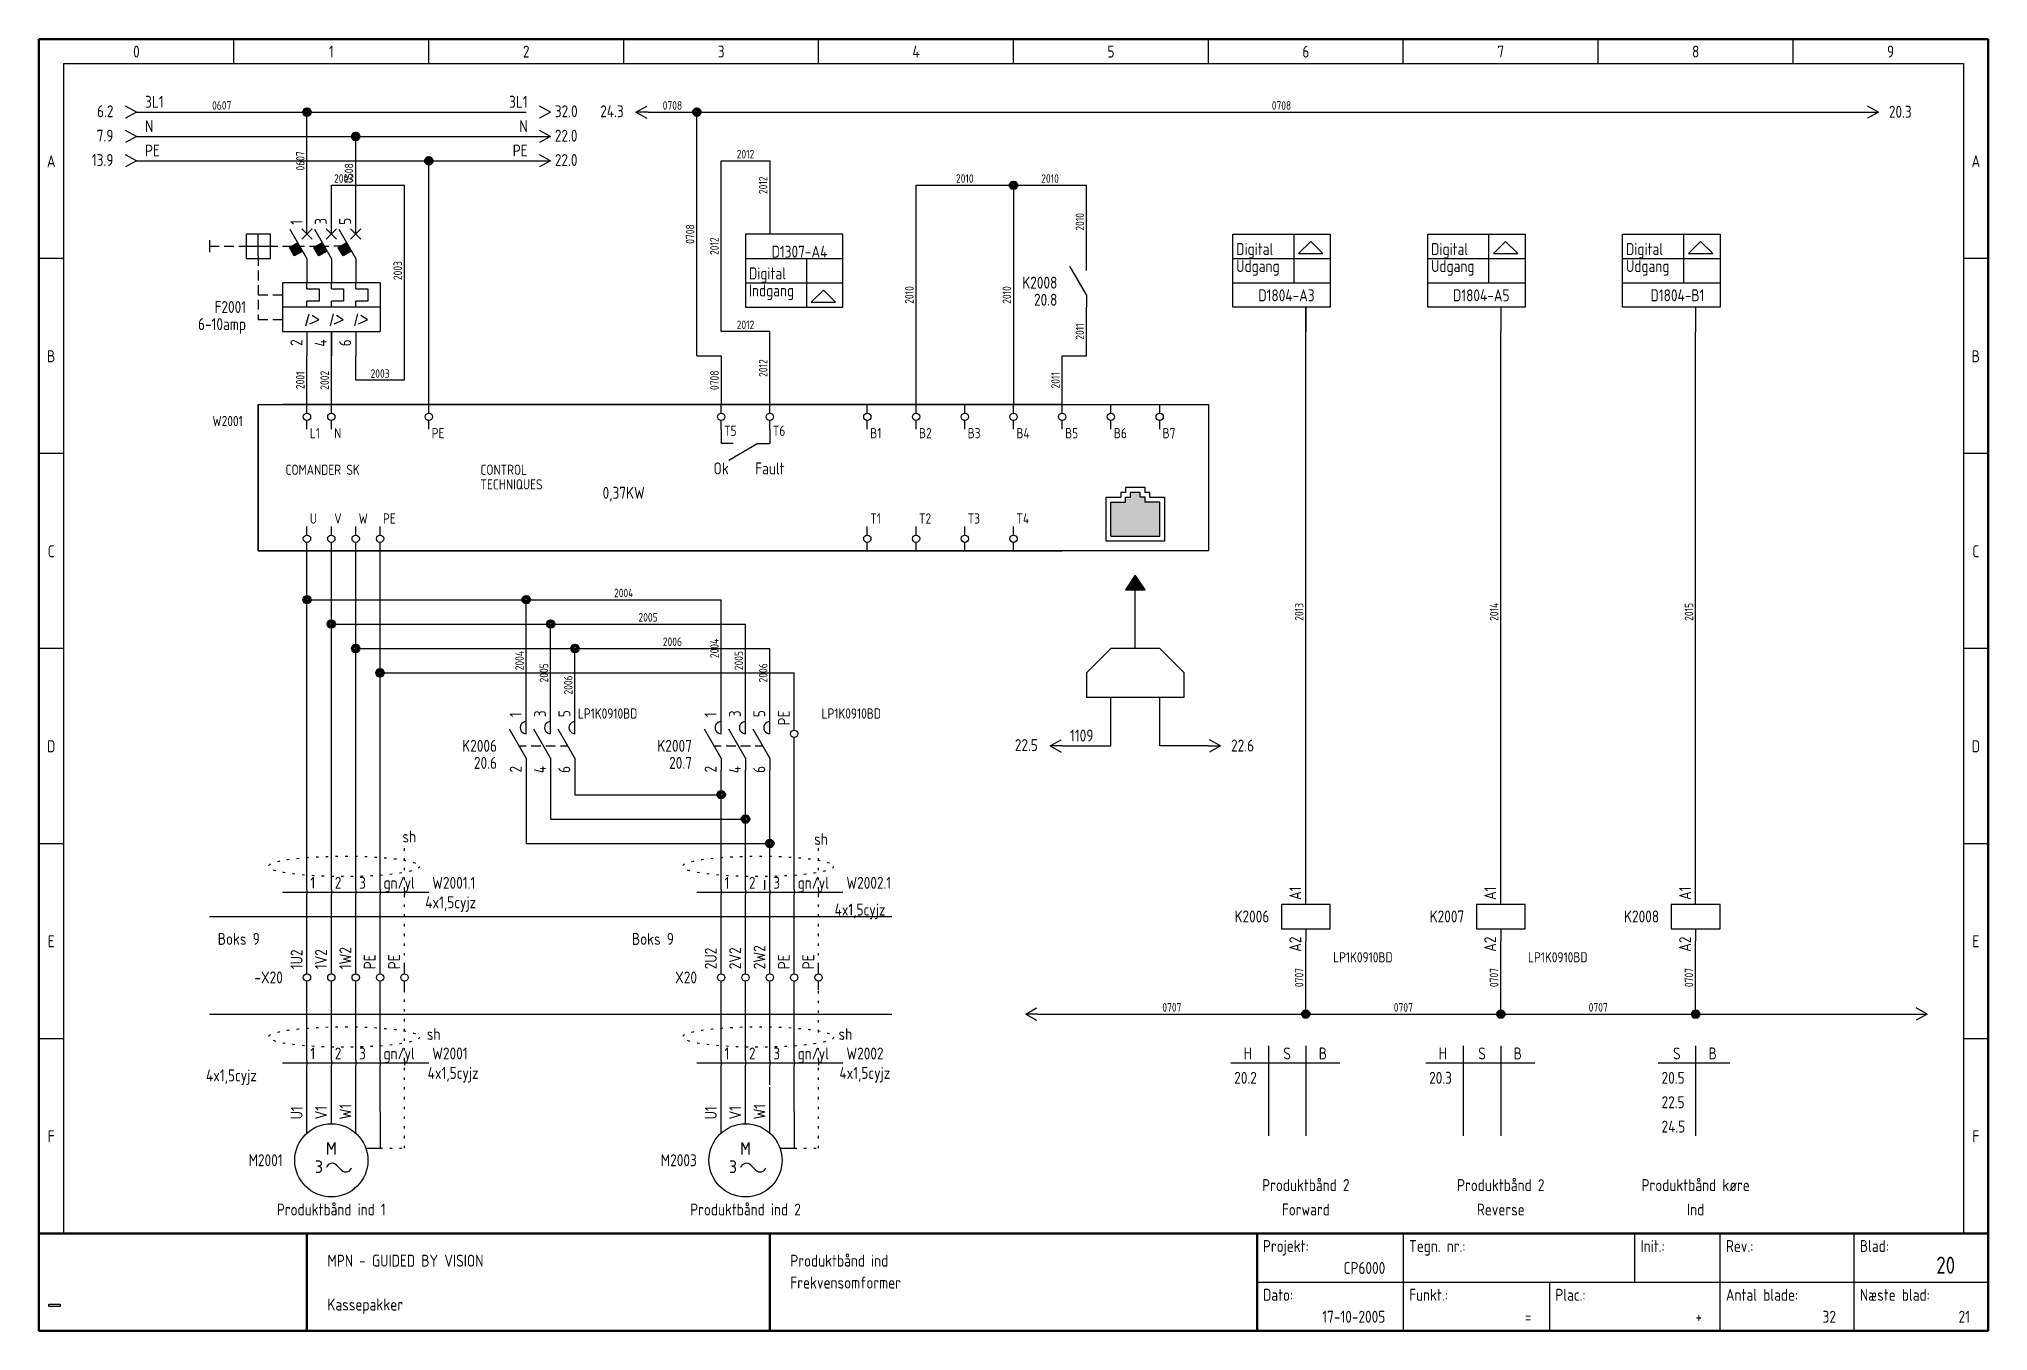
# Model space of a CAD drawing. Header units: millimetres. Extents: x 10 to 410, y 10 to 275.
import ezdxf
from ezdxf.enums import TextEntityAlignment as Align

# ---------------------------------------------------------------- set-up
doc = ezdxf.new("R2010")
doc.units = ezdxf.units.MM
doc.linetypes.add('Caddy_Dot', pattern=[2, 0.5, -1.5])
doc.linetypes.add('Caddy_Solid', pattern=[0])
doc.layers.add('2', color=7, linetype='Continuous')
doc.styles.add('Caddy_Vectorfont1p', font='isocp___.ttf', dxfattribs={"width": 0.9})
picture_1 = doc.add_image_def('image1.bmp', size_in_pixel=(51, 10))

msp = doc.modelspace()

# ---------------------------------------------------------------- texts
at = {"lineweight": 25, "style": 'Caddy_Vectorfont1p', "width": 0.9}
for s, height, p in [('0607', 1.75, (47.5, 260.5)), ('0708', 1.75, (140, 260.5)), ('0708', 1.75, (265, 260.5)), ('2012', 1.75, (155, 250.5)), ('2003', 1.75, (72.5, 245.5)), ('2010', 1.75, (200, 245.5)), ('2010', 1.75, (217.5, 245.5)), ('2012', 1.75, (155, 215.5)), ('2003', 1.75, (80, 205.5)), ('Ok', 2.45, (150, 185.7)), ('Fault', 2.45, (160, 185.7)), ('0,37KW', 2.45, (130, 180.7)), ('2004', 1.75, (130, 160.5)), ('2005', 1.75, (135, 155.5)), ('2006', 1.75, (140, 150.5)), ('sh', 2.45, (86, 110.2)), ('sh', 2.45, (170.5, 109.7)), ('4x1,5cyjz', 2.45, (94.5, 96.7)), ('4x1,5cyjz', 2.45, (178.5, 95.2)), ('Boks 9', 2.45, (51, 89.2)), ('Boks 9', 2.45, (136, 89.2)), ('0707', 1.75, (242.5, 75.5)), ('0707', 1.75, (290, 75.5)), ('0707', 1.75, (330, 75.5)), ('sh', 2.45, (91, 69.7)), ('sh', 2.45, (175.5, 69.7)), ('4x1,5cyjz', 2.45, (95, 61.7)), ('4x1,5cyjz', 2.45, (179.5, 61.7)), ('4x1,5cyjz', 2.45, (49.5, 61.2)), ('Produktbånd 2', 2.45, (270, 38.7)), ('Produktbånd 2', 2.45, (310, 38.7)), ('Produktbånd køre', 2.45, (350, 38.7)), ('Produktbånd ind 1', 2.45, (70, 33.7)), ('Produktbånd ind 2', 2.45, (155, 33.7)), ('Forward', 2.45, (270, 33.7)), ('Reverse', 2.45, (310, 33.7)), ('Ind', 2.45, (350, 33.7))]:
    msp.add_text(s, height=height, dxfattribs=at).set_placement(p, align=Align.CENTER)
for s, p in [('0607', (64.5, 250)), ('0508', (74.5, 247.5)), ('2012', (159.5, 245)), ('0708', (144.5, 235)), ('2010', (224.5, 237.5)), ('2012', (149.5, 232.5)), ('2003', (84.5, 227.5)), ('2010', (189.5, 222.5)), ('2010', (209.5, 222.5)), ('2011', (224.5, 215)), ('2012', (159.5, 207.5)), ('2001', (64.5, 205)), ('2002', (69.5, 205)), ('0708', (149.5, 205)), ('2011', (219.5, 205)), ('2013', (269.5, 157.5)), ('2014', (309.5, 157.5)), ('2015', (349.5, 157.5)), ('2004', (109.5, 147.5)), ('2004', (149.5, 150)), ('2005', (154.5, 147.5)), ('2005', (114.5, 145)), ('2006', (119.5, 142.5)), ('2006', (159.5, 145)), ('0707', (269.5, 82.5)), ('0707', (309.5, 82.5)), ('0707', (349.5, 82.5))]:
    msp.add_text(s, height=1.75, rotation=90, dxfattribs=at).set_placement(p, align=Align.CENTER)
for s, p in [('W2001', (45.6, 195.6)), ('L1', (65.6, 193.1)), ('N', (70.6, 193.1)), ('PE', (90.6, 193.1)), ('T5', (150.6, 193.6)), ('T6', (160.6, 193.6)), ('B1', (180.6, 193.1)), ('B1', (180.6, 193.1)), ('B2', (190.6, 193.1)), ('B3', (200.6, 193.1)), ('B4', (210.6, 193.1)), ('B5', (220.6, 193.1)), ('B6', (230.6, 193.1)), ('B7', (240.6, 193.1)), ('U', (65.6, 175.6)), ('V', (70.6, 175.6)), ('W', (75.6, 175.6)), ('PE', (80.6, 175.6)), ('T1', (180.6, 175.6)), ('T2', (190.6, 175.6)), ('T3', (200.6, 175.6)), ('T4', (210.6, 175.6)), ('LP1K0910BD', (120.6, 135.6)), ('LP1K0910BD', (170.6, 135.6)), ('LP1K0910BD', (275.6, 85.6)), ('LP1K0910BD', (315.6, 85.6))]:
    msp.add_text(s, height=2.1, dxfattribs=at).set_placement(p)
at = {"lineweight": 35, "style": 'Caddy_Vectorfont1p', "width": 0.9}
for s, p in [('COMANDER SK', (60.6, 185.6)), ('TECHNIQUES', (100.6, 182.6)), ('CONTROL', (100.6, 185.6))]:
    msp.add_text(s, height=2.1, dxfattribs=at).set_placement(p)

# ---------------------------------------------------------------- blocks, each defined once
blk = doc.blocks.new('Blk1')
at = {"linetype": 'Caddy_Solid', "lineweight": 50}
for p, q in [((10, 10), (10, 275)), ((10, 275), (410, 275)), ((410, 275), (410, 10)), ((10, 30), (410, 30)), ((65, 30), (65, 10)), ((160, 30), (160, 10)), ((260, 30), (260, 10)), ((410, 10), (10, 10))]:
    blk.add_line(p, q, dxfattribs=at)
at = {"linetype": 'Caddy_Solid', "lineweight": 25}
for p, q in [((50, 270), (50, 275)), ((90, 270), (90, 275)), ((130, 270), (130, 275)), ((170, 270), (170, 275)), ((210, 270), (210, 275)), ((250, 270), (250, 275)), ((290, 270), (290, 275)), ((330, 270), (330, 275)), ((370, 270), (370, 275)), ((15, 270), (15, 30)), ((15, 270), (405, 270)), ((405, 270), (405, 30)), ((15, 230), (10, 230)), ((410, 230), (405, 230)), ((15, 190), (10, 190)), ((410, 190), (405, 190)), ((15, 150), (10, 150)), ((410, 150), (405, 150)), ((10, 110), (15, 110)), ((405, 110), (410, 110)), ((10, 70), (15, 70)), ((405, 70), (410, 70)), ((10, 30), (15, 30)), ((290, 30), (290, 10)), ((337.5, 20), (337.5, 30)), ((355, 20), (355, 30)), ((382.5, 20), (382.5, 30)), ((405, 30), (410, 30)), ((260, 20), (410, 20)), ((320, 20), (320, 10)), ((355, 10), (355, 20)), ((382.5, 10), (382.5, 20))]:
    blk.add_line(p, q, dxfattribs=at)
at = {"lineweight": 25, "style": 'Caddy_Vectorfont1p', "width": 0.9}
for s, p in [('0', (30, 271.2)), ('1', (70, 271.2)), ('2', (110, 271.2)), ('3', (150, 271.2)), ('4', (190, 271.2)), ('5', (230, 271.2)), ('6', (270, 271.2)), ('7', (310, 271.2)), ('8', (350, 271.2)), ('9', (390, 271.2)), ('A', (12.5, 248.7)), ('A', (407.5, 248.7)), ('B', (12.5, 208.7)), ('B', (407.5, 208.7)), ('C', (12.5, 168.7)), ('C', (407.5, 168.7)), ('D', (12.5, 128.7)), ('D', (407.5, 128.7)), ('E', (12.5, 88.7)), ('E', (407.5, 88.7)), ('F', (12.5, 48.7)), ('F', (407.5, 48.7))]:
    blk.add_text(s, height=2.45, dxfattribs=at).set_placement(p, align=Align.CENTER)
for s, p in [('Projekt:', (261.2, 26.2)), ('Tegn. nr.:', (291.2, 26.2)), ('Init.:', (338.7, 26.2)), ('Rev.:', (356.2, 26.2)), ('Blad:', (383.7, 26.2)), ('MPN - GUIDED BY VISION', (69.2, 23.2)), ('Produktbånd ind', (164.2, 23.2)), ('Frekvensomformer', (164.2, 18.7)), ('Kassepakker', (69.2, 14.2)), ('Dato:', (261.2, 16.2)), ('Funkt.:', (291.2, 16.2)), ('Plac.:', (321.2, 16.2)), ('Antal blade:', (356.2, 16.2)), ('Næste blad:', (383.7, 16.2))]:
    blk.add_text(s, height=2.45, dxfattribs=at).set_placement(p)
for s, p in [('CP6000', (286.3, 21.7)), ('17-10-2005', (286.3, 11.7)), ('=', (316.3, 11.7)), ('+', (351.3, 11.7)), ('32', (378.8, 11.7)), ('21', (406.3, 11.7))]:
    blk.add_text(s, height=2.45, dxfattribs=at).set_placement(p, align=Align.RIGHT)
at = {"lineweight": 35, "style": 'Caddy_Vectorfont1p', "width": 0.9}
blk.add_text('20', height=3.5, dxfattribs=at).set_placement((403.25, 21.75), align=Align.RIGHT)
image = blk.add_image(picture_1, insert=(12, 15), size_in_units=(2.32, 0.484))
blk = doc.blocks.new('Blk2')
at = {"linetype": 'Caddy_Solid', "lineweight": 25}
for p, q in [((65, 173.25), (65, 175)), ((65, 170), (65, 171.75))]:
    blk.add_line(p, q, dxfattribs=at)
blk.add_circle((65, 172.5), 0.75, dxfattribs=at)
at = {"lineweight": 25, "style": 'Caddy_Vectorfont1p', "width": 0.9, "flags": 1}
blk.add_attdef('$TAG160410', (67.6, 174.2), '', height=2.45, rotation=90, dxfattribs=at)
at = {"layer": '2', "lineweight": 25, "style": 'Caddy_Vectorfont1p', "width": 0.9, "flags": 1}
blk.add_attdef('$TAG160400', (64.1, 174.2), '', height=2.45, rotation=90, dxfattribs=at)
for tag, p in [('$TAG140020', (60.05, 178.3)), ('$TAG140050', (60.05, 174.8)), ('$TAG160010', (60.05, 171.3)), ('$TAG160030', (60.05, 167.8)), ('$TAG160040', (60.05, 162.8))]:
    blk.add_attdef(tag, text='', height=2.45, dxfattribs=at).set_placement(p, align=Align.RIGHT)
blk = doc.blocks.new('Blk3')
at = {"linetype": 'Caddy_Solid', "lineweight": 25}
for p, q in [((70, 173.25), (70, 175)), ((70, 170), (70, 171.75))]:
    blk.add_line(p, q, dxfattribs=at)
blk.add_circle((70, 172.5), 0.75, dxfattribs=at)
at = {"lineweight": 25, "style": 'Caddy_Vectorfont1p', "width": 0.9, "flags": 1}
blk.add_attdef('$TAG160410', (72.6, 174.2), '', height=2.45, rotation=90, dxfattribs=at)
at = {"layer": '2', "lineweight": 25, "style": 'Caddy_Vectorfont1p', "width": 0.9, "flags": 1}
blk.add_attdef('$TAG160400', (69.1, 174.2), '', height=2.45, rotation=90, dxfattribs=at)
for tag, p in [('$TAG140020', (65.05, 178.3)), ('$TAG140050', (65.05, 174.8)), ('$TAG160010', (65.05, 171.3)), ('$TAG160030', (65.05, 167.8)), ('$TAG160040', (65.05, 162.8))]:
    blk.add_attdef(tag, text='', height=2.45, dxfattribs=at).set_placement(p, align=Align.RIGHT)
blk = doc.blocks.new('Blk4')
at = {"linetype": 'Caddy_Solid', "lineweight": 25}
for p, q in [((75, 173.25), (75, 175)), ((75, 170), (75, 171.75))]:
    blk.add_line(p, q, dxfattribs=at)
blk.add_circle((75, 172.5), 0.75, dxfattribs=at)
at = {"lineweight": 25, "style": 'Caddy_Vectorfont1p', "width": 0.9, "flags": 1}
blk.add_attdef('$TAG160410', (77.6, 174.2), '', height=2.45, rotation=90, dxfattribs=at)
at = {"layer": '2', "lineweight": 25, "style": 'Caddy_Vectorfont1p', "width": 0.9, "flags": 1}
blk.add_attdef('$TAG160400', (74.1, 174.2), '', height=2.45, rotation=90, dxfattribs=at)
for tag, p in [('$TAG140020', (70.05, 178.3)), ('$TAG140050', (70.05, 174.8)), ('$TAG160010', (70.05, 171.3)), ('$TAG160030', (70.05, 167.8)), ('$TAG160040', (70.05, 162.8))]:
    blk.add_attdef(tag, text='', height=2.45, dxfattribs=at).set_placement(p, align=Align.RIGHT)
blk = doc.blocks.new('Blk5')
at = {"linetype": 'Caddy_Solid', "lineweight": 25}
for p, q in [((80, 173.25), (80, 175)), ((80, 170), (80, 171.75))]:
    blk.add_line(p, q, dxfattribs=at)
blk.add_circle((80, 172.5), 0.75, dxfattribs=at)
at = {"lineweight": 25, "style": 'Caddy_Vectorfont1p', "width": 0.9, "flags": 1}
blk.add_attdef('$TAG160410', (82.6, 174.2), '', height=2.45, rotation=90, dxfattribs=at)
at = {"layer": '2', "lineweight": 25, "style": 'Caddy_Vectorfont1p', "width": 0.9, "flags": 1}
blk.add_attdef('$TAG160400', (79.1, 174.2), '', height=2.45, rotation=90, dxfattribs=at)
for tag, p in [('$TAG140020', (75.05, 178.3)), ('$TAG140050', (75.05, 174.8)), ('$TAG160010', (75.05, 171.3)), ('$TAG160030', (75.05, 167.8)), ('$TAG160040', (75.05, 162.8))]:
    blk.add_attdef(tag, text='', height=2.45, dxfattribs=at).set_placement(p, align=Align.RIGHT)
blk = doc.blocks.new('Blk6')
at = {"linetype": 'Caddy_Solid', "lineweight": 25}
for p, q in [((180, 198.25), (180, 200)), ((180, 195), (180, 196.75))]:
    blk.add_line(p, q, dxfattribs=at)
blk.add_circle((180, 197.5), 0.75, dxfattribs=at)
at = {"lineweight": 25, "style": 'Caddy_Vectorfont1p', "width": 0.9, "flags": 1}
blk.add_attdef('$TAG160410', (182.6, 199.2), '', height=2.45, rotation=90, dxfattribs=at)
at = {"layer": '2', "lineweight": 25, "style": 'Caddy_Vectorfont1p', "width": 0.9, "flags": 1}
blk.add_attdef('$TAG160400', (179.1, 199.2), '', height=2.45, rotation=90, dxfattribs=at)
for tag, p in [('$TAG140020', (175.05, 203.3)), ('$TAG140050', (175.05, 199.8)), ('$TAG160010', (175.05, 196.3)), ('$TAG160030', (175.05, 192.8)), ('$TAG160040', (175.05, 187.8))]:
    blk.add_attdef(tag, text='', height=2.45, dxfattribs=at).set_placement(p, align=Align.RIGHT)
blk = doc.blocks.new('Blk7')
at = {"linetype": 'Caddy_Solid', "lineweight": 25}
for p, q in [((190, 198.25), (190, 200)), ((190, 195), (190, 196.75))]:
    blk.add_line(p, q, dxfattribs=at)
blk.add_circle((190, 197.5), 0.75, dxfattribs=at)
at = {"lineweight": 25, "style": 'Caddy_Vectorfont1p', "width": 0.9, "flags": 1}
blk.add_attdef('$TAG160410', (192.6, 199.2), '', height=2.45, rotation=90, dxfattribs=at)
at = {"layer": '2', "lineweight": 25, "style": 'Caddy_Vectorfont1p', "width": 0.9, "flags": 1}
blk.add_attdef('$TAG160400', (189.1, 199.2), '', height=2.45, rotation=90, dxfattribs=at)
for tag, p in [('$TAG140020', (185.05, 203.3)), ('$TAG140050', (185.05, 199.8)), ('$TAG160010', (185.05, 196.3)), ('$TAG160030', (185.05, 192.8)), ('$TAG160040', (185.05, 187.8))]:
    blk.add_attdef(tag, text='', height=2.45, dxfattribs=at).set_placement(p, align=Align.RIGHT)
blk = doc.blocks.new('Blk8')
at = {"linetype": 'Caddy_Solid', "lineweight": 25}
for p, q in [((200, 198.25), (200, 200)), ((200, 195), (200, 196.75))]:
    blk.add_line(p, q, dxfattribs=at)
blk.add_circle((200, 197.5), 0.75, dxfattribs=at)
at = {"lineweight": 25, "style": 'Caddy_Vectorfont1p', "width": 0.9, "flags": 1}
blk.add_attdef('$TAG160410', (202.6, 199.2), '', height=2.45, rotation=90, dxfattribs=at)
at = {"layer": '2', "lineweight": 25, "style": 'Caddy_Vectorfont1p', "width": 0.9, "flags": 1}
blk.add_attdef('$TAG160400', (199.1, 199.2), '', height=2.45, rotation=90, dxfattribs=at)
for tag, p in [('$TAG140020', (195.05, 203.3)), ('$TAG140050', (195.05, 199.8)), ('$TAG160010', (195.05, 196.3)), ('$TAG160030', (195.05, 192.8)), ('$TAG160040', (195.05, 187.8))]:
    blk.add_attdef(tag, text='', height=2.45, dxfattribs=at).set_placement(p, align=Align.RIGHT)
blk = doc.blocks.new('Blk9')
at = {"linetype": 'Caddy_Solid', "lineweight": 25}
for p, q in [((210, 198.25), (210, 200)), ((210, 195), (210, 196.75))]:
    blk.add_line(p, q, dxfattribs=at)
blk.add_circle((210, 197.5), 0.75, dxfattribs=at)
at = {"lineweight": 25, "style": 'Caddy_Vectorfont1p', "width": 0.9, "flags": 1}
blk.add_attdef('$TAG160410', (212.6, 199.2), '', height=2.45, rotation=90, dxfattribs=at)
at = {"layer": '2', "lineweight": 25, "style": 'Caddy_Vectorfont1p', "width": 0.9, "flags": 1}
blk.add_attdef('$TAG160400', (209.1, 199.2), '', height=2.45, rotation=90, dxfattribs=at)
for tag, p in [('$TAG140020', (205.05, 203.3)), ('$TAG140050', (205.05, 199.8)), ('$TAG160010', (205.05, 196.3)), ('$TAG160030', (205.05, 192.8)), ('$TAG160040', (205.05, 187.8))]:
    blk.add_attdef(tag, text='', height=2.45, dxfattribs=at).set_placement(p, align=Align.RIGHT)
blk = doc.blocks.new('Blk10')
at = {"linetype": 'Caddy_Solid', "lineweight": 25}
for p, q in [((220, 198.25), (220, 200)), ((220, 195), (220, 196.75))]:
    blk.add_line(p, q, dxfattribs=at)
blk.add_circle((220, 197.5), 0.75, dxfattribs=at)
at = {"lineweight": 25, "style": 'Caddy_Vectorfont1p', "width": 0.9, "flags": 1}
blk.add_attdef('$TAG160410', (222.6, 199.2), '', height=2.45, rotation=90, dxfattribs=at)
at = {"layer": '2', "lineweight": 25, "style": 'Caddy_Vectorfont1p', "width": 0.9, "flags": 1}
blk.add_attdef('$TAG160400', (219.1, 199.2), '', height=2.45, rotation=90, dxfattribs=at)
for tag, p in [('$TAG140020', (215.05, 203.3)), ('$TAG140050', (215.05, 199.8)), ('$TAG160010', (215.05, 196.3)), ('$TAG160030', (215.05, 192.8)), ('$TAG160040', (215.05, 187.8))]:
    blk.add_attdef(tag, text='', height=2.45, dxfattribs=at).set_placement(p, align=Align.RIGHT)
blk = doc.blocks.new('Blk11')
at = {"linetype": 'Caddy_Solid', "lineweight": 25}
for p, q in [((230, 198.25), (230, 200)), ((230, 195), (230, 196.75))]:
    blk.add_line(p, q, dxfattribs=at)
blk.add_circle((230, 197.5), 0.75, dxfattribs=at)
at = {"lineweight": 25, "style": 'Caddy_Vectorfont1p', "width": 0.9, "flags": 1}
blk.add_attdef('$TAG160410', (232.6, 199.2), '', height=2.45, rotation=90, dxfattribs=at)
at = {"layer": '2', "lineweight": 25, "style": 'Caddy_Vectorfont1p', "width": 0.9, "flags": 1}
blk.add_attdef('$TAG160400', (229.1, 199.2), '', height=2.45, rotation=90, dxfattribs=at)
for tag, p in [('$TAG140020', (225.05, 203.3)), ('$TAG140050', (225.05, 199.8)), ('$TAG160010', (225.05, 196.3)), ('$TAG160030', (225.05, 192.8)), ('$TAG160040', (225.05, 187.8))]:
    blk.add_attdef(tag, text='', height=2.45, dxfattribs=at).set_placement(p, align=Align.RIGHT)
blk = doc.blocks.new('Blk12')
at = {"linetype": 'Caddy_Solid', "lineweight": 25}
for p, q in [((240, 198.25), (240, 200)), ((240, 195), (240, 196.75))]:
    blk.add_line(p, q, dxfattribs=at)
blk.add_circle((240, 197.5), 0.75, dxfattribs=at)
at = {"lineweight": 25, "style": 'Caddy_Vectorfont1p', "width": 0.9, "flags": 1}
blk.add_attdef('$TAG160410', (242.6, 199.2), '', height=2.45, rotation=90, dxfattribs=at)
at = {"layer": '2', "lineweight": 25, "style": 'Caddy_Vectorfont1p', "width": 0.9, "flags": 1}
blk.add_attdef('$TAG160400', (239.1, 199.2), '', height=2.45, rotation=90, dxfattribs=at)
for tag, p in [('$TAG140020', (235.05, 203.3)), ('$TAG140050', (235.05, 199.8)), ('$TAG160010', (235.05, 196.3)), ('$TAG160030', (235.05, 192.8)), ('$TAG160040', (235.05, 187.8))]:
    blk.add_attdef(tag, text='', height=2.45, dxfattribs=at).set_placement(p, align=Align.RIGHT)
blk = doc.blocks.new('Blk13')
at = {"linetype": 'Caddy_Solid', "lineweight": 25}
for p, q in [((180, 173.25), (180, 175)), ((180, 170), (180, 171.75))]:
    blk.add_line(p, q, dxfattribs=at)
blk.add_circle((180, 172.5), 0.75, dxfattribs=at)
at = {"lineweight": 25, "style": 'Caddy_Vectorfont1p', "width": 0.9, "flags": 1}
blk.add_attdef('$TAG160410', (182.6, 174.2), '', height=2.45, rotation=90, dxfattribs=at)
at = {"layer": '2', "lineweight": 25, "style": 'Caddy_Vectorfont1p', "width": 0.9, "flags": 1}
blk.add_attdef('$TAG160400', (179.1, 174.2), '', height=2.45, rotation=90, dxfattribs=at)
for tag, p in [('$TAG140020', (175.05, 178.3)), ('$TAG140050', (175.05, 174.8)), ('$TAG160010', (175.05, 171.3)), ('$TAG160030', (175.05, 167.8)), ('$TAG160040', (175.05, 162.8))]:
    blk.add_attdef(tag, text='', height=2.45, dxfattribs=at).set_placement(p, align=Align.RIGHT)
blk = doc.blocks.new('Blk14')
at = {"linetype": 'Caddy_Solid', "lineweight": 25}
for p, q in [((190, 173.25), (190, 175)), ((190, 170), (190, 171.75))]:
    blk.add_line(p, q, dxfattribs=at)
blk.add_circle((190, 172.5), 0.75, dxfattribs=at)
at = {"lineweight": 25, "style": 'Caddy_Vectorfont1p', "width": 0.9, "flags": 1}
blk.add_attdef('$TAG160410', (192.6, 174.2), '', height=2.45, rotation=90, dxfattribs=at)
at = {"layer": '2', "lineweight": 25, "style": 'Caddy_Vectorfont1p', "width": 0.9, "flags": 1}
blk.add_attdef('$TAG160400', (189.1, 174.2), '', height=2.45, rotation=90, dxfattribs=at)
for tag, p in [('$TAG140020', (185.05, 178.3)), ('$TAG140050', (185.05, 174.8)), ('$TAG160010', (185.05, 171.3)), ('$TAG160030', (185.05, 167.8)), ('$TAG160040', (185.05, 162.8))]:
    blk.add_attdef(tag, text='', height=2.45, dxfattribs=at).set_placement(p, align=Align.RIGHT)
blk = doc.blocks.new('Blk15')
at = {"linetype": 'Caddy_Solid', "lineweight": 25}
for p, q in [((200, 173.25), (200, 175)), ((200, 170), (200, 171.75))]:
    blk.add_line(p, q, dxfattribs=at)
blk.add_circle((200, 172.5), 0.75, dxfattribs=at)
at = {"lineweight": 25, "style": 'Caddy_Vectorfont1p', "width": 0.9, "flags": 1}
blk.add_attdef('$TAG160410', (202.6, 174.2), '', height=2.45, rotation=90, dxfattribs=at)
at = {"layer": '2', "lineweight": 25, "style": 'Caddy_Vectorfont1p', "width": 0.9, "flags": 1}
blk.add_attdef('$TAG160400', (199.1, 174.2), '', height=2.45, rotation=90, dxfattribs=at)
for tag, p in [('$TAG140020', (195.05, 178.3)), ('$TAG140050', (195.05, 174.8)), ('$TAG160010', (195.05, 171.3)), ('$TAG160030', (195.05, 167.8)), ('$TAG160040', (195.05, 162.8))]:
    blk.add_attdef(tag, text='', height=2.45, dxfattribs=at).set_placement(p, align=Align.RIGHT)
blk = doc.blocks.new('Blk16')
at = {"linetype": 'Caddy_Solid', "lineweight": 25}
for p, q in [((210, 173.25), (210, 175)), ((210, 170), (210, 171.75))]:
    blk.add_line(p, q, dxfattribs=at)
blk.add_circle((210, 172.5), 0.75, dxfattribs=at)
at = {"lineweight": 25, "style": 'Caddy_Vectorfont1p', "width": 0.9, "flags": 1}
blk.add_attdef('$TAG160410', (212.6, 174.2), '', height=2.45, rotation=90, dxfattribs=at)
at = {"layer": '2', "lineweight": 25, "style": 'Caddy_Vectorfont1p', "width": 0.9, "flags": 1}
blk.add_attdef('$TAG160400', (209.1, 174.2), '', height=2.45, rotation=90, dxfattribs=at)
for tag, p in [('$TAG140020', (205.05, 178.3)), ('$TAG140050', (205.05, 174.8)), ('$TAG160010', (205.05, 171.3)), ('$TAG160030', (205.05, 167.8)), ('$TAG160040', (205.05, 162.8))]:
    blk.add_attdef(tag, text='', height=2.45, dxfattribs=at).set_placement(p, align=Align.RIGHT)
blk = doc.blocks.new('Blk17')
at = {"linetype": 'Caddy_Solid', "lineweight": 25}
for p, q in [((70, 83.25), (70, 85)), ((70, 80), (70, 81.75))]:
    blk.add_line(p, q, dxfattribs=at)
blk.add_circle((70, 82.5), 0.75, dxfattribs=at)
at = {"lineweight": 25, "style": 'Caddy_Vectorfont1p', "width": 0.9, "flags": 1}
blk.add_attdef('$TAG160410', (72.6, 84.2), '', height=2.45, rotation=90, dxfattribs=at)
at = {"layer": '2', "lineweight": 25, "style": 'Caddy_Vectorfont1p', "width": 0.9}
blk.add_attdef('$TAG160400', (69.1, 84.2), '', height=2.45, rotation=90, dxfattribs=at)
at = {"layer": '2', "lineweight": 25, "style": 'Caddy_Vectorfont1p', "width": 0.9, "flags": 1}
for tag, p in [('$TAG140020', (65.05, 88.3)), ('$TAG140050', (65.05, 84.8)), ('$TAG160030', (65.05, 77.8)), ('$TAG160010', (65.05, 81.3)), ('$TAG160040', (65.05, 72.8))]:
    blk.add_attdef(tag, text='', height=2.45, dxfattribs=at).set_placement(p, align=Align.RIGHT)
blk = doc.blocks.new('Blk18')
at = {"linetype": 'Caddy_Solid', "lineweight": 25}
for p, q in [((75, 83.25), (75, 85)), ((75, 80), (75, 81.75))]:
    blk.add_line(p, q, dxfattribs=at)
blk.add_circle((75, 82.5), 0.75, dxfattribs=at)
at = {"lineweight": 25, "style": 'Caddy_Vectorfont1p', "width": 0.9, "flags": 1}
blk.add_attdef('$TAG160410', (77.6, 84.2), '', height=2.45, rotation=90, dxfattribs=at)
at = {"layer": '2', "lineweight": 25, "style": 'Caddy_Vectorfont1p', "width": 0.9}
blk.add_attdef('$TAG160400', (74.1, 84.2), '', height=2.45, rotation=90, dxfattribs=at)
at = {"layer": '2', "lineweight": 25, "style": 'Caddy_Vectorfont1p', "width": 0.9, "flags": 1}
for tag, p in [('$TAG140020', (70.05, 88.3)), ('$TAG140050', (70.05, 84.8)), ('$TAG160030', (70.05, 77.8)), ('$TAG160010', (70.05, 81.3)), ('$TAG160040', (70.05, 72.8))]:
    blk.add_attdef(tag, text='', height=2.45, dxfattribs=at).set_placement(p, align=Align.RIGHT)
blk = doc.blocks.new('Blk19')
at = {"linetype": 'Caddy_Solid', "lineweight": 25}
for p, q in [((80, 83.25), (80, 85)), ((80, 80), (80, 81.75))]:
    blk.add_line(p, q, dxfattribs=at)
blk.add_circle((80, 82.5), 0.75, dxfattribs=at)
at = {"lineweight": 25, "style": 'Caddy_Vectorfont1p', "width": 0.9, "flags": 1}
blk.add_attdef('$TAG160410', (82.6, 84.2), '', height=2.45, rotation=90, dxfattribs=at)
at = {"layer": '2', "lineweight": 25, "style": 'Caddy_Vectorfont1p', "width": 0.9}
blk.add_attdef('$TAG160400', (79.1, 84.2), '', height=2.45, rotation=90, dxfattribs=at)
at = {"layer": '2', "lineweight": 25, "style": 'Caddy_Vectorfont1p', "width": 0.9, "flags": 1}
for tag, p in [('$TAG140020', (75.05, 88.3)), ('$TAG140050', (75.05, 84.8)), ('$TAG160030', (75.05, 77.8)), ('$TAG160010', (75.05, 81.3)), ('$TAG160040', (75.05, 72.8))]:
    blk.add_attdef(tag, text='', height=2.45, dxfattribs=at).set_placement(p, align=Align.RIGHT)
blk = doc.blocks.new('Blk20')
at = {"linetype": 'Caddy_Solid', "lineweight": 25}
for p, q in [((65, 83.25), (65, 85)), ((65, 80), (65, 81.75))]:
    blk.add_line(p, q, dxfattribs=at)
blk.add_circle((65, 82.5), 0.75, dxfattribs=at)
at = {"lineweight": 25, "style": 'Caddy_Vectorfont1p', "width": 0.9, "flags": 1}
blk.add_attdef('$TAG160410', (67.6, 84.2), '', height=2.45, rotation=90, dxfattribs=at)
at = {"layer": '2', "lineweight": 25, "style": 'Caddy_Vectorfont1p', "width": 0.9}
blk.add_attdef('$TAG160400', (64.1, 84.2), '', height=2.45, rotation=90, dxfattribs=at)
at = {"layer": '2', "lineweight": 25, "style": 'Caddy_Vectorfont1p', "width": 0.9, "flags": 1}
for tag, p in [('$TAG140020', (60.05, 88.3)), ('$TAG140050', (60.05, 84.8)), ('$TAG160030', (60.05, 77.8)), ('$TAG160040', (60.05, 72.8))]:
    blk.add_attdef(tag, text='', height=2.45, dxfattribs=at).set_placement(p, align=Align.RIGHT)
at = {"layer": '2', "lineweight": 25, "style": 'Caddy_Vectorfont1p', "width": 0.9}
blk.add_attdef('$TAG160010', text='', height=2.45, dxfattribs=at).set_placement((60.05, 81.3), align=Align.RIGHT)
blk = doc.blocks.new('Blk21')
at = {"linetype": 'Caddy_Solid', "lineweight": 25}
for p, q in [((85, 83.25), (85, 85)), ((85, 80), (85, 81.75))]:
    blk.add_line(p, q, dxfattribs=at)
blk.add_circle((85, 82.5), 0.75, dxfattribs=at)
at = {"lineweight": 25, "style": 'Caddy_Vectorfont1p', "width": 0.9, "flags": 1}
blk.add_attdef('$TAG160410', (87.6, 84.2), '', height=2.45, rotation=90, dxfattribs=at)
at = {"layer": '2', "lineweight": 25, "style": 'Caddy_Vectorfont1p', "width": 0.9}
blk.add_attdef('$TAG160400', (84.1, 84.2), '', height=2.45, rotation=90, dxfattribs=at)
at = {"layer": '2', "lineweight": 25, "style": 'Caddy_Vectorfont1p', "width": 0.9, "flags": 1}
for tag, p in [('$TAG140020', (80.05, 88.3)), ('$TAG140050', (80.05, 84.8)), ('$TAG160030', (80.05, 77.8)), ('$TAG160010', (80.05, 81.3)), ('$TAG160040', (80.05, 72.8))]:
    blk.add_attdef(tag, text='', height=2.45, dxfattribs=at).set_placement(p, align=Align.RIGHT)
blk = doc.blocks.new('Blk22')
at = {"linetype": 'Caddy_Solid', "lineweight": 25}
for p, q in [((155, 83.25), (155, 85)), ((155, 80), (155, 81.75))]:
    blk.add_line(p, q, dxfattribs=at)
blk.add_circle((155, 82.5), 0.75, dxfattribs=at)
at = {"lineweight": 25, "style": 'Caddy_Vectorfont1p', "width": 0.9, "flags": 1}
blk.add_attdef('$TAG160410', (157.6, 84.2), '', height=2.45, rotation=90, dxfattribs=at)
at = {"layer": '2', "lineweight": 25, "style": 'Caddy_Vectorfont1p', "width": 0.9}
blk.add_attdef('$TAG160400', (154.1, 84.2), '', height=2.45, rotation=90, dxfattribs=at)
at = {"layer": '2', "lineweight": 25, "style": 'Caddy_Vectorfont1p', "width": 0.9, "flags": 1}
for tag, p in [('$TAG140020', (150.05, 88.3)), ('$TAG140050', (150.05, 84.8)), ('$TAG160030', (150.05, 77.8)), ('$TAG160010', (150.05, 81.3)), ('$TAG160040', (150.05, 72.8))]:
    blk.add_attdef(tag, text='', height=2.45, dxfattribs=at).set_placement(p, align=Align.RIGHT)
blk = doc.blocks.new('Blk23')
at = {"linetype": 'Caddy_Solid', "lineweight": 25}
for p, q in [((160, 83.25), (160, 85)), ((160, 80), (160, 81.75))]:
    blk.add_line(p, q, dxfattribs=at)
blk.add_circle((160, 82.5), 0.75, dxfattribs=at)
at = {"lineweight": 25, "style": 'Caddy_Vectorfont1p', "width": 0.9, "flags": 1}
blk.add_attdef('$TAG160410', (162.6, 84.2), '', height=2.45, rotation=90, dxfattribs=at)
at = {"layer": '2', "lineweight": 25, "style": 'Caddy_Vectorfont1p', "width": 0.9}
blk.add_attdef('$TAG160400', (159.1, 84.2), '', height=2.45, rotation=90, dxfattribs=at)
at = {"layer": '2', "lineweight": 25, "style": 'Caddy_Vectorfont1p', "width": 0.9, "flags": 1}
for tag, p in [('$TAG140020', (155.05, 88.3)), ('$TAG140050', (155.05, 84.8)), ('$TAG160030', (155.05, 77.8)), ('$TAG160010', (155.05, 81.3)), ('$TAG160040', (155.05, 72.8))]:
    blk.add_attdef(tag, text='', height=2.45, dxfattribs=at).set_placement(p, align=Align.RIGHT)
blk = doc.blocks.new('Blk24')
at = {"linetype": 'Caddy_Solid', "lineweight": 25}
for p, q in [((165, 83.25), (165, 85)), ((165, 80), (165, 81.75))]:
    blk.add_line(p, q, dxfattribs=at)
blk.add_circle((165, 82.5), 0.75, dxfattribs=at)
at = {"lineweight": 25, "style": 'Caddy_Vectorfont1p', "width": 0.9, "flags": 1}
blk.add_attdef('$TAG160410', (167.6, 84.2), '', height=2.45, rotation=90, dxfattribs=at)
at = {"layer": '2', "lineweight": 25, "style": 'Caddy_Vectorfont1p', "width": 0.9}
blk.add_attdef('$TAG160400', (164.1, 84.2), '', height=2.45, rotation=90, dxfattribs=at)
at = {"layer": '2', "lineweight": 25, "style": 'Caddy_Vectorfont1p', "width": 0.9, "flags": 1}
for tag, p in [('$TAG140020', (160.05, 88.3)), ('$TAG140050', (160.05, 84.8)), ('$TAG160030', (160.05, 77.8)), ('$TAG160010', (160.05, 81.3)), ('$TAG160040', (160.05, 72.8))]:
    blk.add_attdef(tag, text='', height=2.45, dxfattribs=at).set_placement(p, align=Align.RIGHT)
blk = doc.blocks.new('Blk25')
at = {"linetype": 'Caddy_Solid', "lineweight": 25}
for p, q in [((150, 83.25), (150, 85)), ((150, 80), (150, 81.75))]:
    blk.add_line(p, q, dxfattribs=at)
blk.add_circle((150, 82.5), 0.75, dxfattribs=at)
at = {"lineweight": 25, "style": 'Caddy_Vectorfont1p', "width": 0.9, "flags": 1}
blk.add_attdef('$TAG160410', (152.6, 84.2), '', height=2.45, rotation=90, dxfattribs=at)
at = {"layer": '2', "lineweight": 25, "style": 'Caddy_Vectorfont1p', "width": 0.9}
blk.add_attdef('$TAG160400', (149.1, 84.2), '', height=2.45, rotation=90, dxfattribs=at)
at = {"layer": '2', "lineweight": 25, "style": 'Caddy_Vectorfont1p', "width": 0.9, "flags": 1}
for tag, p in [('$TAG140020', (145.05, 88.3)), ('$TAG140050', (145.05, 84.8)), ('$TAG160030', (145.05, 77.8)), ('$TAG160040', (145.05, 72.8))]:
    blk.add_attdef(tag, text='', height=2.45, dxfattribs=at).set_placement(p, align=Align.RIGHT)
at = {"layer": '2', "lineweight": 25, "style": 'Caddy_Vectorfont1p', "width": 0.9}
blk.add_attdef('$TAG160010', text='', height=2.45, dxfattribs=at).set_placement((145.05, 81.3), align=Align.RIGHT)
blk = doc.blocks.new('Blk26')
at = {"linetype": 'Caddy_Solid', "lineweight": 25}
for p, q in [((170, 83.25), (170, 85)), ((170, 80), (170, 81.75))]:
    blk.add_line(p, q, dxfattribs=at)
blk.add_circle((170, 82.5), 0.75, dxfattribs=at)
at = {"lineweight": 25, "style": 'Caddy_Vectorfont1p', "width": 0.9, "flags": 1}
blk.add_attdef('$TAG160410', (172.6, 84.2), '', height=2.45, rotation=90, dxfattribs=at)
at = {"layer": '2', "lineweight": 25, "style": 'Caddy_Vectorfont1p', "width": 0.9}
blk.add_attdef('$TAG160400', (169.1, 84.2), '', height=2.45, rotation=90, dxfattribs=at)
at = {"layer": '2', "lineweight": 25, "style": 'Caddy_Vectorfont1p', "width": 0.9, "flags": 1}
for tag, p in [('$TAG140020', (165.05, 88.3)), ('$TAG140050', (165.05, 84.8)), ('$TAG160030', (165.05, 77.8)), ('$TAG160010', (165.05, 81.3)), ('$TAG160040', (165.05, 72.8))]:
    blk.add_attdef(tag, text='', height=2.45, dxfattribs=at).set_placement(p, align=Align.RIGHT)
blk = doc.blocks.new('Blk27')
at = {"linetype": 'Caddy_Solid', "lineweight": 25}
for p, q in [((110, 127.5), (106.58, 133.42)), ((110, 132.5), (110, 135)), ((115, 127.5), (111.58, 133.42)), ((115, 132.5), (115, 135)), ((120, 127.5), (116.58, 133.42)), ((120, 132.5), (120, 135)), ((108.56, 130), (110, 130)), ((111, 130), (113, 130)), ((114, 130), (116, 130)), ((117, 130), (118.56, 130)), ((110, 127.5), (110, 125)), ((115, 127.5), (115, 125)), ((120, 127.5), (120, 125))]:
    blk.add_line(p, q, dxfattribs=at)
for centre in [(110, 133.75), (115, 133.75), (120, 133.75)]:
    blk.add_ellipse(centre, major_axis=(1.25, 0), ratio=1, start_param=1.570796, end_param=4.712389, dxfattribs=at)
at = {"lineweight": 25, "style": 'Caddy_Vectorfont1p', "width": 0.9}
for tag, p in [('$TAG175000_00', (109.05, 135.9)), ('$TAG175000_02', (114.05, 135.9)), ('$TAG175000_04', (119.05, 135.9))]:
    blk.add_attdef(tag, p, '', height=2.45, rotation=90, dxfattribs=at)
at = {"lineweight": 25, "style": 'Caddy_Vectorfont1p', "width": 0.9, "flags": 1}
for tag, p in [('$TAG140020', (104, 135.8)), ('$TAG140050', (104, 132.3))]:
    blk.add_attdef(tag, text='', height=2.45, dxfattribs=at).set_placement(p, align=Align.RIGHT)
at = {"lineweight": 25, "style": 'Caddy_Vectorfont1p', "width": 0.9}
for tag, p in [('$TAG160010', (104, 128.8)), ('$TAG160500', (104, 125.3))]:
    blk.add_attdef(tag, text='', height=2.45, dxfattribs=at).set_placement(p, align=Align.RIGHT)
for tag, p in [('$TAG175000_01', (109.05, 125.9)), ('$TAG175000_03', (114.05, 125.9)), ('$TAG175000_05', (119.05, 125.9))]:
    blk.add_attdef(tag, text='', height=2.45, rotation=90, dxfattribs=at).set_placement(p, align=Align.RIGHT)
blk = doc.blocks.new('Blk28')
at = {"linetype": 'Caddy_Solid', "lineweight": 25}
for p, q in [((150, 127.5), (146.58, 133.42)), ((150, 132.5), (150, 135)), ((155, 127.5), (151.58, 133.42)), ((155, 132.5), (155, 135)), ((160, 127.5), (156.58, 133.42)), ((160, 132.5), (160, 135)), ((148.56, 130), (150, 130)), ((151, 130), (153, 130)), ((154, 130), (156, 130)), ((157, 130), (158.56, 130)), ((150, 127.5), (150, 125)), ((155, 127.5), (155, 125)), ((160, 127.5), (160, 125))]:
    blk.add_line(p, q, dxfattribs=at)
for centre in [(150, 133.75), (155, 133.75), (160, 133.75)]:
    blk.add_ellipse(centre, major_axis=(1.25, 0), ratio=1, start_param=1.570796, end_param=4.712389, dxfattribs=at)
at = {"lineweight": 25, "style": 'Caddy_Vectorfont1p', "width": 0.9}
for tag, p in [('$TAG175000_00', (149.05, 135.9)), ('$TAG175000_02', (154.05, 135.9)), ('$TAG175000_04', (159.05, 135.9))]:
    blk.add_attdef(tag, p, '', height=2.45, rotation=90, dxfattribs=at)
at = {"lineweight": 25, "style": 'Caddy_Vectorfont1p', "width": 0.9, "flags": 1}
for tag, p in [('$TAG140020', (144, 135.8)), ('$TAG140050', (144, 132.3))]:
    blk.add_attdef(tag, text='', height=2.45, dxfattribs=at).set_placement(p, align=Align.RIGHT)
at = {"lineweight": 25, "style": 'Caddy_Vectorfont1p', "width": 0.9}
for tag, p in [('$TAG160010', (144, 128.8)), ('$TAG160500', (144, 125.3))]:
    blk.add_attdef(tag, text='', height=2.45, dxfattribs=at).set_placement(p, align=Align.RIGHT)
for tag, p in [('$TAG175000_01', (149.05, 125.9)), ('$TAG175000_03', (154.05, 125.9)), ('$TAG175000_05', (159.05, 125.9))]:
    blk.add_attdef(tag, text='', height=2.45, rotation=90, dxfattribs=at).set_placement(p, align=Align.RIGHT)
blk = doc.blocks.new('Blk29')
at = {"linetype": 'Caddy_Solid', "lineweight": 25}
for p, q in [((165, 133.25), (165, 135)), ((165, 130), (165, 131.75))]:
    blk.add_line(p, q, dxfattribs=at)
blk.add_circle((165, 132.5), 0.75, dxfattribs=at)
at = {"lineweight": 25, "style": 'Caddy_Vectorfont1p', "width": 0.9, "flags": 1}
blk.add_attdef('$TAG160410', (167.6, 134.2), '', height=2.45, rotation=90, dxfattribs=at)
at = {"layer": '2', "lineweight": 25, "style": 'Caddy_Vectorfont1p', "width": 0.9}
blk.add_attdef('$TAG160400', (164.1, 134.2), '', height=2.45, rotation=90, dxfattribs=at)
at = {"layer": '2', "lineweight": 25, "style": 'Caddy_Vectorfont1p', "width": 0.9, "flags": 1}
for tag, p in [('$TAG140020', (160.05, 138.3)), ('$TAG140050', (160.05, 134.8)), ('$TAG160010', (160.05, 131.3)), ('$TAG160030', (160.05, 127.8)), ('$TAG160040', (160.05, 122.8))]:
    blk.add_attdef(tag, text='', height=2.45, dxfattribs=at).set_placement(p, align=Align.RIGHT)
blk = doc.blocks.new('Blk30')
at = {"linetype": 'Caddy_Solid', "lineweight": 25}
for p, q in [((65, 50.59), (65, 55)), ((70, 52.5), (70, 55)), ((75, 50.59), (75, 55)), ((80, 55), (80, 47.5)), ((69.3, 46.2), (69.3, 48.65)), ((69.3, 48.65), (70, 47.25)), ((70, 47.25), (70.7, 48.65)), ((70.7, 48.65), (70.7, 46.2)), ((66.86, 44.93), (67.39, 44.93)), ((67.39, 44.93), (67.48, 44.91)), ((67.48, 44.91), (67.56, 44.9)), ((67.56, 44.9), (67.65, 44.86)), ((67.65, 44.86), (67.74, 44.79)), ((67.74, 44.79), (67.83, 44.69)), ((67.83, 44.04), (67.74, 43.93)), ((67.83, 44.69), (67.88, 44.58)), ((67.88, 44.15), (67.83, 44.04)), ((67.88, 44.58), (67.9, 44.49)), ((67.9, 44.23), (67.88, 44.15)), ((67.9, 44.49), (67.91, 44.41)), ((67.91, 44.32), (67.9, 44.23)), ((67.91, 44.41), (67.91, 44.32)), ((71.06, 44.04), (72.11, 42.99)), ((77.07, 47.5), (80, 47.5)), ((67.39, 42.48), (66.86, 42.48)), ((67.39, 43.79), (67.21, 43.79)), ((67.21, 43.79), (67.39, 43.79)), ((67.48, 43.81), (67.39, 43.79)), ((67.39, 43.79), (67.48, 43.78)), ((67.48, 42.5), (67.39, 42.48)), ((67.56, 43.83), (67.48, 43.81)), ((67.48, 43.78), (67.56, 43.76)), ((67.56, 42.52), (67.48, 42.5)), ((67.65, 43.88), (67.56, 43.83)), ((67.56, 43.76), (67.65, 43.71)), ((67.65, 42.57), (67.56, 42.52)), ((67.74, 43.93), (67.65, 43.88)), ((67.65, 43.71), (67.74, 43.65)), ((67.74, 42.62), (67.65, 42.57)), ((67.74, 43.65), (67.83, 43.55)), ((67.83, 42.73), (67.74, 42.62)), ((67.83, 43.55), (67.88, 43.45)), ((67.88, 42.83), (67.83, 42.73)), ((67.88, 43.45), (67.9, 43.36)), ((67.9, 42.92), (67.88, 42.83)), ((67.9, 43.36), (67.91, 43.27)), ((67.91, 43.01), (67.9, 42.92)), ((67.91, 43.27), (67.91, 43.01))]:
    blk.add_line(p, q, dxfattribs=at)
blk.add_circle((70, 45), 7.5, dxfattribs=at)
for centre, start_param, end_param in [((70.19, 43.16), 0.785398, 2.863293), ((72.99, 43.86), -2.356194, -0.32175)]:
    blk.add_ellipse(centre, major_axis=(1.24, 0), ratio=1, start_param=start_param, end_param=end_param, dxfattribs=at)
at = {"lineweight": 25, "style": 'Caddy_Vectorfont1p', "width": 0.9}
for tag, p in [('$TAG175000_00', (64.1, 53.4)), ('$TAG175000_01', (69.1, 53.4)), ('$TAG175000_02', (74.1, 53.4)), ('$TAG175000_03', (79.1, 53.4))]:
    blk.add_attdef(tag, p, '', height=2.45, rotation=90, dxfattribs=at)
for tag, p in [('$TAG160010', (60, 43.8)), ('$TAG160030', (60, 40.3))]:
    blk.add_attdef(tag, text='', height=2.45, dxfattribs=at).set_placement(p, align=Align.RIGHT)
at = {"lineweight": 25, "style": 'Caddy_Vectorfont1p', "width": 0.9, "flags": 1}
blk.add_attdef('$TAG160040', text='', height=2.45, dxfattribs=at).set_placement((60, 36.8), align=Align.RIGHT)
blk = doc.blocks.new('Blk31')
at = {"linetype": 'Caddy_Solid', "lineweight": 25}
for p, q in [((150, 50.59), (150, 55)), ((155, 52.5), (155, 55)), ((160, 50.59), (160, 55)), ((165, 55), (165, 47.5)), ((154.3, 46.2), (154.3, 48.65)), ((154.3, 48.65), (155, 47.25)), ((155, 47.25), (155.7, 48.65)), ((155.7, 48.65), (155.7, 46.2)), ((151.86, 44.93), (152.39, 44.93)), ((152.39, 44.93), (152.48, 44.91)), ((152.48, 44.91), (152.56, 44.9)), ((152.56, 44.9), (152.65, 44.86)), ((152.65, 44.86), (152.74, 44.79)), ((152.74, 44.79), (152.83, 44.69)), ((152.83, 44.04), (152.74, 43.93)), ((152.83, 44.69), (152.88, 44.58)), ((152.88, 44.15), (152.83, 44.04)), ((152.88, 44.58), (152.9, 44.49)), ((152.9, 44.23), (152.88, 44.15)), ((152.9, 44.49), (152.91, 44.41)), ((152.91, 44.32), (152.9, 44.23)), ((152.91, 44.41), (152.91, 44.32)), ((156.06, 44.04), (157.11, 42.99)), ((162.07, 47.5), (165, 47.5)), ((152.39, 42.48), (151.86, 42.48)), ((152.39, 43.79), (152.21, 43.79)), ((152.21, 43.79), (152.39, 43.79)), ((152.48, 43.81), (152.39, 43.79)), ((152.39, 43.79), (152.48, 43.78)), ((152.48, 42.5), (152.39, 42.48)), ((152.56, 43.83), (152.48, 43.81)), ((152.48, 43.78), (152.56, 43.76)), ((152.56, 42.52), (152.48, 42.5)), ((152.65, 43.88), (152.56, 43.83)), ((152.56, 43.76), (152.65, 43.71)), ((152.65, 42.57), (152.56, 42.52)), ((152.74, 43.93), (152.65, 43.88)), ((152.65, 43.71), (152.74, 43.65)), ((152.74, 42.62), (152.65, 42.57)), ((152.74, 43.65), (152.83, 43.55)), ((152.83, 42.73), (152.74, 42.62)), ((152.83, 43.55), (152.88, 43.45)), ((152.88, 42.83), (152.83, 42.73)), ((152.88, 43.45), (152.9, 43.36)), ((152.9, 42.92), (152.88, 42.83)), ((152.9, 43.36), (152.91, 43.27)), ((152.91, 43.01), (152.9, 42.92)), ((152.91, 43.27), (152.91, 43.01))]:
    blk.add_line(p, q, dxfattribs=at)
blk.add_circle((155, 45), 7.5, dxfattribs=at)
for centre, start_param, end_param in [((155.19, 43.16), 0.785398, 2.863293), ((157.99, 43.86), -2.356194, -0.32175)]:
    blk.add_ellipse(centre, major_axis=(1.24, 0), ratio=1, start_param=start_param, end_param=end_param, dxfattribs=at)
at = {"lineweight": 25, "style": 'Caddy_Vectorfont1p', "width": 0.9}
for tag, p in [('$TAG175000_00', (149.1, 53.4)), ('$TAG175000_01', (154.1, 53.4)), ('$TAG175000_02', (159.1, 53.4)), ('$TAG175000_03', (164.1, 53.4))]:
    blk.add_attdef(tag, p, '', height=2.45, rotation=90, dxfattribs=at)
for tag, p in [('$TAG160010', (145, 43.8)), ('$TAG160030', (145, 40.3))]:
    blk.add_attdef(tag, text='', height=2.45, dxfattribs=at).set_placement(p, align=Align.RIGHT)
at = {"lineweight": 25, "style": 'Caddy_Vectorfont1p', "width": 0.9, "flags": 1}
blk.add_attdef('$TAG160040', text='', height=2.45, dxfattribs=at).set_placement((145, 36.8), align=Align.RIGHT)
blk = doc.blocks.new('Blk32')
at = {"linetype": 'Caddy_Solid', "lineweight": 25}
for p, q in [((212.5, 75), (214.75, 76.25)), ((212.5, 75), (214.75, 73.75)), ((215, 75), (212.5, 75))]:
    blk.add_line(p, q, dxfattribs=at)
at = {"lineweight": 25, "style": 'Caddy_Vectorfont1p', "width": 0.9}
blk.add_attdef('$TAG160500', text='', height=2.45, dxfattribs=at).set_placement((210, 73.95), align=Align.RIGHT)
at = {"lineweight": 25, "style": 'Caddy_Vectorfont1p', "width": 0.9, "flags": 1}
blk.add_attdef('$TAG160010', (216.6, 75.9), '', height=2.45, dxfattribs=at)
blk = doc.blocks.new('Blk33')
at = {"linetype": 'Caddy_Solid', "lineweight": 25}
for p, q in [((397.5, 75), (395.25, 76.25)), ((395, 75), (397.5, 75)), ((397.5, 75), (395.25, 73.75))]:
    blk.add_line(p, q, dxfattribs=at)
at = {"lineweight": 25, "style": 'Caddy_Vectorfont1p', "width": 0.9, "flags": 1}
blk.add_attdef('$TAG160010', text='', height=2.45, dxfattribs=at).set_placement((392.5, 75.9), align=Align.RIGHT)
at = {"lineweight": 25, "style": 'Caddy_Vectorfont1p', "width": 0.9}
blk.add_attdef('$TAG160500', (399.65, 73.85), '', height=2.45, dxfattribs=at)
blk = doc.blocks.new('Blk34')
at = {"linetype": 'Caddy_Solid', "lineweight": 25}
for p, q in [((270, 97.5), (270, 100)), ((275, 97.5), (265, 97.5)), ((265, 97.5), (265, 92.5)), ((275, 92.5), (275, 97.5)), ((265, 92.5), (275, 92.5)), ((270, 92.5), (270, 90))]:
    blk.add_line(p, q, dxfattribs=at)
at = {"lineweight": 25, "style": 'Caddy_Vectorfont1p', "width": 0.9}
blk.add_attdef('$TAG175000_00', (269.05, 98.4), '', height=2.45, rotation=90, dxfattribs=at)
for tag, p in [('$TAG160010', (262.5, 93.8)), ('$TAG160030', (262.5, 90.3))]:
    blk.add_attdef(tag, text='', height=2.45, dxfattribs=at).set_placement(p, align=Align.RIGHT)
at = {"lineweight": 25, "style": 'Caddy_Vectorfont1p', "width": 0.9, "flags": 1}
blk.add_attdef('$TAG160040', text='', height=2.45, dxfattribs=at).set_placement((262.5, 86.8), align=Align.RIGHT)
at = {"lineweight": 25, "style": 'Caddy_Vectorfont1p', "width": 0.9}
blk.add_attdef('$TAG175000_01', text='', height=2.45, rotation=90, dxfattribs=at).set_placement((269.05, 90.9), align=Align.RIGHT)
blk = doc.blocks.new('Blk35')
at = {"linetype": 'Caddy_Solid', "lineweight": 25}
for p, q in [((310, 97.5), (310, 100)), ((315, 97.5), (305, 97.5)), ((305, 97.5), (305, 92.5)), ((315, 92.5), (315, 97.5)), ((305, 92.5), (315, 92.5)), ((310, 92.5), (310, 90))]:
    blk.add_line(p, q, dxfattribs=at)
at = {"lineweight": 25, "style": 'Caddy_Vectorfont1p', "width": 0.9}
blk.add_attdef('$TAG175000_00', (309.05, 98.4), '', height=2.45, rotation=90, dxfattribs=at)
for tag, p in [('$TAG160010', (302.5, 93.8)), ('$TAG160030', (302.5, 90.3))]:
    blk.add_attdef(tag, text='', height=2.45, dxfattribs=at).set_placement(p, align=Align.RIGHT)
at = {"lineweight": 25, "style": 'Caddy_Vectorfont1p', "width": 0.9, "flags": 1}
blk.add_attdef('$TAG160040', text='', height=2.45, dxfattribs=at).set_placement((302.5, 86.8), align=Align.RIGHT)
at = {"lineweight": 25, "style": 'Caddy_Vectorfont1p', "width": 0.9}
blk.add_attdef('$TAG175000_01', text='', height=2.45, rotation=90, dxfattribs=at).set_placement((309.05, 90.9), align=Align.RIGHT)
blk = doc.blocks.new('Blk36')
at = {"linetype": 'Caddy_Solid', "lineweight": 25}
for p, q in [((350, 97.5), (350, 100)), ((355, 97.5), (345, 97.5)), ((345, 97.5), (345, 92.5)), ((355, 92.5), (355, 97.5)), ((345, 92.5), (355, 92.5)), ((350, 92.5), (350, 90))]:
    blk.add_line(p, q, dxfattribs=at)
at = {"lineweight": 25, "style": 'Caddy_Vectorfont1p', "width": 0.9}
blk.add_attdef('$TAG175000_00', (349.05, 98.4), '', height=2.45, rotation=90, dxfattribs=at)
for tag, p in [('$TAG160010', (342.5, 93.8)), ('$TAG160030', (342.5, 90.3))]:
    blk.add_attdef(tag, text='', height=2.45, dxfattribs=at).set_placement(p, align=Align.RIGHT)
at = {"lineweight": 25, "style": 'Caddy_Vectorfont1p', "width": 0.9, "flags": 1}
blk.add_attdef('$TAG160040', text='', height=2.45, dxfattribs=at).set_placement((342.5, 86.8), align=Align.RIGHT)
at = {"lineweight": 25, "style": 'Caddy_Vectorfont1p', "width": 0.9}
blk.add_attdef('$TAG175000_01', text='', height=2.45, rotation=90, dxfattribs=at).set_placement((349.05, 90.9), align=Align.RIGHT)
blk = doc.blocks.new('Blk37')
at = {"linetype": 'Caddy_Solid', "lineweight": 25}
for p, q in [((225, 222.5), (221.58, 228.42)), ((225, 227.5), (225, 230)), ((225, 222.5), (225, 220))]:
    blk.add_line(p, q, dxfattribs=at)
at = {"lineweight": 25, "style": 'Caddy_Vectorfont1p', "width": 0.9, "flags": 1}
blk.add_attdef('$TAG175000_00', (224.05, 229.3), '', height=2.45, rotation=90, dxfattribs=at)
at = {"lineweight": 25, "style": 'Caddy_Vectorfont1p', "width": 0.9}
for tag, p in [('$TAG160010', (219, 223.8)), ('$TAG160500', (219, 220.3))]:
    blk.add_attdef(tag, text='', height=2.45, dxfattribs=at).set_placement(p, align=Align.RIGHT)
at = {"lineweight": 25, "style": 'Caddy_Vectorfont1p', "width": 0.9, "flags": 1}
blk.add_attdef('$TAG175000_01', text='', height=2.45, rotation=90, dxfattribs=at).set_placement((224.05, 220.9), align=Align.RIGHT)
blk = doc.blocks.new('Blk38')
at = {"linetype": 'Caddy_Solid', "lineweight": 25}
for p, q in [((180, 198.25), (180, 200)), ((180, 195), (180, 196.75))]:
    blk.add_line(p, q, dxfattribs=at)
blk.add_circle((180, 197.5), 0.75, dxfattribs=at)
at = {"lineweight": 25, "style": 'Caddy_Vectorfont1p', "width": 0.9, "flags": 1}
blk.add_attdef('$TAG160410', (182.6, 199.2), '', height=2.45, rotation=90, dxfattribs=at)
at = {"layer": '2', "lineweight": 25, "style": 'Caddy_Vectorfont1p', "width": 0.9, "flags": 1}
blk.add_attdef('$TAG160400', (179.1, 199.2), '', height=2.45, rotation=90, dxfattribs=at)
for tag, p in [('$TAG140020', (175.05, 203.3)), ('$TAG140050', (175.05, 199.8)), ('$TAG160010', (175.05, 196.3)), ('$TAG160030', (175.05, 192.8)), ('$TAG160040', (175.05, 187.8))]:
    blk.add_attdef(tag, text='', height=2.45, dxfattribs=at).set_placement(p, align=Align.RIGHT)
blk = doc.blocks.new('Blk39')
at = {"linetype": 'Caddy_Solid', "lineweight": 25}
for p, q in [((150, 198.25), (150, 200)), ((150, 195), (150, 196.75))]:
    blk.add_line(p, q, dxfattribs=at)
blk.add_circle((150, 197.5), 0.75, dxfattribs=at)
at = {"lineweight": 25, "style": 'Caddy_Vectorfont1p', "width": 0.9, "flags": 1}
blk.add_attdef('$TAG160410', (152.6, 199.2), '', height=2.45, rotation=90, dxfattribs=at)
at = {"layer": '2', "lineweight": 25, "style": 'Caddy_Vectorfont1p', "width": 0.9, "flags": 1}
blk.add_attdef('$TAG160400', (149.1, 199.2), '', height=2.45, rotation=90, dxfattribs=at)
for tag, p in [('$TAG140020', (145.05, 203.3)), ('$TAG140050', (145.05, 199.8)), ('$TAG160010', (145.05, 196.3)), ('$TAG160030', (145.05, 192.8)), ('$TAG160040', (145.05, 187.8))]:
    blk.add_attdef(tag, text='', height=2.45, dxfattribs=at).set_placement(p, align=Align.RIGHT)
blk = doc.blocks.new('Blk40')
at = {"linetype": 'Caddy_Solid', "lineweight": 25}
for p, q in [((160, 198.25), (160, 200)), ((160, 195), (160, 196.75))]:
    blk.add_line(p, q, dxfattribs=at)
blk.add_circle((160, 197.5), 0.75, dxfattribs=at)
at = {"lineweight": 25, "style": 'Caddy_Vectorfont1p', "width": 0.9, "flags": 1}
blk.add_attdef('$TAG160410', (162.6, 199.2), '', height=2.45, rotation=90, dxfattribs=at)
at = {"layer": '2', "lineweight": 25, "style": 'Caddy_Vectorfont1p', "width": 0.9, "flags": 1}
blk.add_attdef('$TAG160400', (159.1, 199.2), '', height=2.45, rotation=90, dxfattribs=at)
for tag, p in [('$TAG140020', (155.05, 203.3)), ('$TAG140050', (155.05, 199.8)), ('$TAG160010', (155.05, 196.3)), ('$TAG160030', (155.05, 192.8)), ('$TAG160040', (155.05, 187.8))]:
    blk.add_attdef(tag, text='', height=2.45, dxfattribs=at).set_placement(p, align=Align.RIGHT)
blk = doc.blocks.new('Blk41')
at = {"linetype": 'Caddy_Solid', "lineweight": 25}
for p, q in [((152.5, 192), (150, 192)), ((157.5, 192), (151.58, 188.58)), ((157.5, 192), (160, 192))]:
    blk.add_line(p, q, dxfattribs=at)
at = {"lineweight": 25, "style": 'Caddy_Vectorfont1p', "width": 0.9, "flags": 1}
blk.add_attdef('$TAG175000_00', (150.7, 191.05), '', height=2.45, rotation=180, dxfattribs=at)
for tag, rotation, p in [('$TAG175000_01', 180, (159.1, 191.05)), ('$TAG160010', 90, (156.2, 186))]:
    blk.add_attdef(tag, text='', height=2.45, rotation=rotation, dxfattribs=at).set_placement(p, align=Align.RIGHT)
at = {"lineweight": 25, "style": 'Caddy_Vectorfont1p', "width": 0.9}
blk.add_attdef('$TAG160500', text='', height=2.45, rotation=90, dxfattribs=at).set_placement((159.7, 186), align=Align.RIGHT)
blk = doc.blocks.new('Blk42')
at = {"linetype": 'Caddy_Solid', "lineweight": 25}
for p, q in [((385, 260), (387.5, 260)), ((387.5, 260), (385.25, 261.25)), ((387.5, 260), (385.25, 258.75))]:
    blk.add_line(p, q, dxfattribs=at)
at = {"lineweight": 25, "style": 'Caddy_Vectorfont1p', "width": 0.9, "flags": 1}
blk.add_attdef('$TAG160010', text='', height=2.45, dxfattribs=at).set_placement((382.5, 260.9), align=Align.RIGHT)
at = {"lineweight": 25, "style": 'Caddy_Vectorfont1p', "width": 0.9}
blk.add_attdef('$TAG160500', (389.65, 258.85), '', height=2.45, dxfattribs=at)
blk = doc.blocks.new('Blk43')
at = {"linetype": 'Caddy_Solid', "lineweight": 25}
for p, q in [((132.5, 260), (134.75, 261.25)), ((132.5, 260), (134.75, 258.75)), ((135, 260), (132.5, 260))]:
    blk.add_line(p, q, dxfattribs=at)
at = {"lineweight": 25, "style": 'Caddy_Vectorfont1p', "width": 0.9}
blk.add_attdef('$TAG160500', text='', height=2.45, dxfattribs=at).set_placement((130, 258.95), align=Align.RIGHT)
at = {"lineweight": 25, "style": 'Caddy_Vectorfont1p', "width": 0.9, "flags": 1}
blk.add_attdef('$TAG160010', (136.6, 260.9), '', height=2.45, dxfattribs=at)
blk = doc.blocks.new('Blk45')
at = {"linetype": 'Caddy_Solid', "lineweight": 25}
for p, q in [((175, 235), (155, 235)), ((155, 235), (155, 220)), ((175, 220), (175, 235)), ((155, 220), (175, 220))]:
    blk.add_line(p, q, dxfattribs=at)
blk = doc.blocks.new('Blk46')
at = {"linetype": 'Caddy_Solid', "lineweight": 25}
blk.add_line((160, 240), (160, 235), dxfattribs=at)
blk = doc.blocks.new('Blk44')
at = {"linetype": 'Caddy_Solid', "lineweight": 25}
for p, q in [((155, 230), (175, 230)), ((167.5, 230), (167.5, 220)), ((155, 225), (175, 225)), ((171, 223.5), (168.5, 221)), ((168.5, 221), (173.5, 221)), ((173.5, 221), (171, 223.5))]:
    blk.add_line(p, q, dxfattribs=at)
for name in ['Blk46', 'Blk45']:
    blk.add_blockref(name, (0, 0, 1))
at = {"lineweight": 25, "style": 'Caddy_Vectorfont1p', "width": 0.9}
for s, p in [('Digital', (155.7, 225.7)), ('Indgang', (155.7, 222.2))]:
    blk.add_text(s, height=2.45, dxfattribs=at).set_placement(p)
blk.add_attdef('$TAG175000_00', (159.05, 238.4), '', height=2.45, rotation=90, dxfattribs=at)
for tag, p in [('$TAG160030', (156.8, 234.7)), ('$TAG160040', (156.8, 231.2)), ('$TAG175100', (171.8, 230.15)), ('$TAG175110', (154.3, 224.15)), ('$TAG160500', (154.3, 217.65)), ('$TAG175120', (154.3, 221.15))]:
    blk.add_attdef(tag, text='', height=2.45, dxfattribs=at).set_placement(p, align=Align.RIGHT)
at = {"lineweight": 25, "style": 'Caddy_Vectorfont1p', "width": 0.9, "flags": 1}
blk.add_attdef('$TAG160010', text='', height=2.45, dxfattribs=at).set_placement((150.96, 229.53), align=Align.RIGHT)
blk = doc.blocks.new('Blk48')
at = {"linetype": 'Caddy_Solid', "lineweight": 25}
for p, q in [((255, 235), (275, 235)), ((255, 220), (255, 235)), ((275, 235), (275, 220)), ((275, 220), (255, 220))]:
    blk.add_line(p, q, dxfattribs=at)
blk = doc.blocks.new('Blk47')
at = {"linetype": 'Caddy_Solid', "lineweight": 25}
for p, q in [((267.5, 235), (267.5, 225)), ((271, 233.5), (268.5, 231)), ((273.5, 231), (271, 233.5)), ((255, 230), (275, 230)), ((268.5, 231), (273.5, 231)), ((255, 225), (275, 225)), ((270, 220), (270, 215))]:
    blk.add_line(p, q, dxfattribs=at)
blk.add_blockref('Blk48', (0, 0, 1))
at = {"lineweight": 25, "style": 'Caddy_Vectorfont1p', "width": 0.9}
for s, p in [('Digital', (255.7, 230.7)), ('Udgang', (255.7, 227.2))]:
    blk.add_text(s, height=2.45, dxfattribs=at).set_placement(p)
at = {"lineweight": 25, "style": 'Caddy_Vectorfont1p', "width": 0.9, "flags": 1}
blk.add_attdef('$TAG160010', text='', height=2.45, dxfattribs=at).set_placement((248.46, 225.55), align=Align.RIGHT)
at = {"lineweight": 25, "style": 'Caddy_Vectorfont1p', "width": 0.9}
for tag, p in [('$TAG175110', (251.8, 218.7)), ('$TAG175100', (271.8, 221.2)), ('$TAG175120', (251.8, 215.2)), ('$TAG160500', (248.46, 211.55))]:
    blk.add_attdef(tag, text='', height=2.45, dxfattribs=at).set_placement(p, align=Align.RIGHT)
blk.add_attdef('$TAG175000_00', text='', height=2.45, rotation=90, dxfattribs=at).set_placement((269.05, 215.9), align=Align.RIGHT)
blk = doc.blocks.new('Blk50')
at = {"linetype": 'Caddy_Solid', "lineweight": 25}
for p, q in [((295, 235), (315, 235)), ((295, 220), (295, 235)), ((315, 235), (315, 220)), ((315, 220), (295, 220))]:
    blk.add_line(p, q, dxfattribs=at)
blk = doc.blocks.new('Blk49')
at = {"linetype": 'Caddy_Solid', "lineweight": 25}
for p, q in [((307.5, 235), (307.5, 225)), ((311, 233.5), (308.5, 231)), ((313.5, 231), (311, 233.5)), ((295, 230), (315, 230)), ((308.5, 231), (313.5, 231)), ((295, 225), (315, 225)), ((310, 220), (310, 215))]:
    blk.add_line(p, q, dxfattribs=at)
blk.add_blockref('Blk50', (0, 0, 1))
at = {"lineweight": 25, "style": 'Caddy_Vectorfont1p', "width": 0.9}
for s, p in [('Digital', (295.7, 230.7)), ('Udgang', (295.7, 227.2))]:
    blk.add_text(s, height=2.45, dxfattribs=at).set_placement(p)
at = {"lineweight": 25, "style": 'Caddy_Vectorfont1p', "width": 0.9, "flags": 1}
blk.add_attdef('$TAG160010', text='', height=2.45, dxfattribs=at).set_placement((288.46, 225.55), align=Align.RIGHT)
at = {"lineweight": 25, "style": 'Caddy_Vectorfont1p', "width": 0.9}
for tag, p in [('$TAG175110', (291.8, 218.7)), ('$TAG175100', (311.8, 221.2)), ('$TAG175120', (291.8, 215.2)), ('$TAG160500', (288.46, 211.55))]:
    blk.add_attdef(tag, text='', height=2.45, dxfattribs=at).set_placement(p, align=Align.RIGHT)
blk.add_attdef('$TAG175000_00', text='', height=2.45, rotation=90, dxfattribs=at).set_placement((309.05, 215.9), align=Align.RIGHT)
blk = doc.blocks.new('Blk52')
at = {"linetype": 'Caddy_Solid', "lineweight": 25}
for p, q in [((335, 235), (355, 235)), ((335, 220), (335, 235)), ((355, 235), (355, 220)), ((355, 220), (335, 220))]:
    blk.add_line(p, q, dxfattribs=at)
blk = doc.blocks.new('Blk51')
at = {"linetype": 'Caddy_Solid', "lineweight": 25}
for p, q in [((347.5, 235), (347.5, 225)), ((351, 233.5), (348.5, 231)), ((353.5, 231), (351, 233.5)), ((335, 230), (355, 230)), ((348.5, 231), (353.5, 231)), ((335, 225), (355, 225)), ((350, 220), (350, 215))]:
    blk.add_line(p, q, dxfattribs=at)
blk.add_blockref('Blk52', (0, 0, 1))
at = {"lineweight": 25, "style": 'Caddy_Vectorfont1p', "width": 0.9}
for s, p in [('Digital', (335.7, 230.7)), ('Udgang', (335.7, 227.2))]:
    blk.add_text(s, height=2.45, dxfattribs=at).set_placement(p)
at = {"lineweight": 25, "style": 'Caddy_Vectorfont1p', "width": 0.9, "flags": 1}
blk.add_attdef('$TAG160010', text='', height=2.45, dxfattribs=at).set_placement((328.46, 225.55), align=Align.RIGHT)
at = {"lineweight": 25, "style": 'Caddy_Vectorfont1p', "width": 0.9}
for tag, p in [('$TAG175110', (331.8, 218.7)), ('$TAG175100', (351.8, 221.2)), ('$TAG175120', (331.8, 215.2)), ('$TAG160500', (328.46, 211.55))]:
    blk.add_attdef(tag, text='', height=2.45, dxfattribs=at).set_placement(p, align=Align.RIGHT)
blk.add_attdef('$TAG175000_00', text='', height=2.45, rotation=90, dxfattribs=at).set_placement((349.05, 215.9), align=Align.RIGHT)
blk = doc.blocks.new('Blk53')
blk.add_hatch(color=256).paths.add_polyline_path([(240, 173), (230, 173), (230, 180), (233, 180), (233, 181), (234, 181), (234, 182), (236, 182), (236, 181), (237, 181), (237, 180), (240, 180)])
at = {"linetype": 'Caddy_Solid', "lineweight": 25}
for p, q in [((229, 172), (229, 181)), ((229, 181), (232, 181)), ((230, 173), (230, 180)), ((230, 180), (233, 180)), ((233, 182), (232, 182)), ((232, 182), (232, 181)), ((237, 183), (233, 183)), ((233, 183), (233, 182)), ((233, 180), (233, 181)), ((233, 181), (234, 181)), ((234, 181), (234, 182)), ((236, 182), (234, 182)), ((236, 181), (236, 182)), ((237, 181), (236, 181)), ((237, 182), (237, 183)), ((238, 182), (237, 182)), ((237, 180), (237, 181)), ((240, 180), (237, 180)), ((238, 181), (238, 182)), ((238, 181), (241, 181)), ((240, 173), (240, 180)), ((241, 181), (241, 172)), ((241, 172), (229, 172)), ((230, 173), (240, 173))]:
    blk.add_line(p, q, dxfattribs=at)
blk = doc.blocks.new('Blk54')
at = {"linetype": 'Caddy_Solid', "lineweight": 25}
for p, q in [((217.5, 130), (219.75, 131.25)), ((217.5, 130), (219.75, 128.75)), ((220, 130), (217.5, 130))]:
    blk.add_line(p, q, dxfattribs=at)
at = {"lineweight": 25, "style": 'Caddy_Vectorfont1p', "width": 0.9, "flags": 1}
for tag, p in [('$TAG140020', (221.6, 137.9)), ('$TAG140050', (221.6, 134.4))]:
    blk.add_attdef(tag, p, '', height=2.45, dxfattribs=at)
at = {"lineweight": 25, "style": 'Caddy_Vectorfont1p', "width": 0.9}
blk.add_attdef('$TAG160010', (221.6, 130.9), '', height=2.45, dxfattribs=at)
blk.add_attdef('$TAG160500', text='', height=2.45, dxfattribs=at).set_placement((215, 128.95), align=Align.RIGHT)
blk = doc.blocks.new('Blk55')
at = {"linetype": 'Caddy_Solid', "lineweight": 25}
for p, q in [((250, 130), (252.5, 130)), ((252.5, 130), (250.25, 131.25)), ((252.5, 130), (250.25, 128.75))]:
    blk.add_line(p, q, dxfattribs=at)
at = {"lineweight": 25, "style": 'Caddy_Vectorfont1p', "width": 0.9, "flags": 1}
blk.add_attdef('$TAG160010', text='', height=2.45, dxfattribs=at).set_placement((247.5, 130.9), align=Align.RIGHT)
at = {"lineweight": 25, "style": 'Caddy_Vectorfont1p', "width": 0.9}
blk.add_attdef('$TAG160500', (254.65, 128.85), '', height=2.45, dxfattribs=at)
blk = doc.blocks.new('Blk56')
at = {"linetype": 'Caddy_Solid', "lineweight": 25}
for p, q in [((65, 235), (65, 240)), ((70, 235), (70, 240)), ((75, 235), (75, 240)), ((63.94, 233.94), (66.06, 236.06)), ((63.94, 236.06), (66.06, 233.94)), ((68.94, 233.94), (71.06, 236.06)), ((68.94, 236.06), (71.06, 233.94)), ((73.94, 233.94), (76.06, 236.06)), ((73.94, 236.06), (76.06, 233.94)), ((45, 233.75), (45, 231.25)), ((45, 232.5), (47, 232.5)), ((48, 232.5), (50, 232.5)), ((51, 232.5), (53, 232.5)), ((57.5, 235), (52.5, 235)), ((52.5, 235), (52.5, 230)), ((53, 232.5), (57, 232.5)), ((55, 230.5), (55, 235)), ((57, 232.5), (59, 232.5)), ((57.5, 230), (57.5, 235)), ((60, 232.5), (62, 232.5)), ((61.4, 232.23), (63.13, 233.23)), ((62.4, 230.5), (61.4, 232.23)), ((62.49, 230.55), (61.49, 232.28)), ((65, 230), (61.58, 235.92)), ((62.62, 230.62), (61.62, 232.36)), ((62.71, 230.67), (61.71, 232.41)), ((62.83, 230.75), (61.83, 232.48)), ((62.92, 230.8), (61.92, 232.53)), ((63.05, 230.88), (62.05, 232.61)), ((63.14, 230.92), (62.14, 232.66)), ((63.27, 231), (62.27, 232.73)), ((63.35, 231.05), (62.35, 232.78)), ((63.48, 231.12), (62.48, 232.86)), ((63.57, 231.17), (62.57, 232.91)), ((63.7, 231.25), (62.7, 232.98)), ((63.79, 231.3), (62.79, 233.03)), ((63.92, 231.38), (62.92, 233.11)), ((64, 231.42), (63, 233.16)), ((63, 232.5), (64.5, 232.5)), ((65.5, 232.5), (68, 232.5)), ((66.4, 232.23), (68.13, 233.23)), ((67.4, 230.5), (66.4, 232.23)), ((67.49, 230.55), (66.49, 232.28)), ((70, 230), (66.58, 235.92)), ((67.62, 230.62), (66.62, 232.36)), ((67.71, 230.67), (66.71, 232.41)), ((67.83, 230.75), (66.83, 232.48)), ((67.92, 230.8), (66.92, 232.53)), ((68.05, 230.88), (67.05, 232.61)), ((68.14, 230.92), (67.14, 232.66)), ((68.27, 231), (67.27, 232.73)), ((68.35, 231.05), (67.35, 232.78)), ((68.48, 231.12), (67.48, 232.86)), ((68.57, 231.17), (67.57, 232.91)), ((68.7, 231.25), (67.7, 232.98)), ((68.79, 231.3), (67.79, 233.03)), ((68.92, 231.38), (67.92, 233.11)), ((69, 231.42), (68, 233.16)), ((68.5, 232.5), (69.5, 232.5)), ((72, 232.5), (70.5, 232.5)), ((71.4, 232.23), (73.13, 233.23)), ((72.4, 230.5), (71.4, 232.23)), ((72.49, 230.55), (71.49, 232.28)), ((75, 230), (71.58, 235.92)), ((72.62, 230.62), (71.62, 232.36)), ((72.71, 230.67), (71.71, 232.41)), ((72.83, 230.75), (71.83, 232.48)), ((72.92, 230.8), (71.92, 232.53)), ((73.05, 230.88), (72.05, 232.61)), ((73.14, 230.92), (72.14, 232.66)), ((73.27, 231), (72.27, 232.73)), ((73.35, 231.05), (72.35, 232.78)), ((73.48, 231.12), (72.48, 232.86)), ((73.57, 231.17), (72.57, 232.91)), ((73.7, 231.25), (72.7, 232.98)), ((73.79, 231.3), (72.79, 233.03)), ((73.92, 231.38), (72.92, 233.11)), ((74, 231.42), (73, 233.16)), ((52.5, 230), (57.5, 230)), ((55, 230.5), (55, 228.5)), ((64.13, 231.5), (62.4, 230.5)), ((65, 230), (65, 225)), ((69.13, 231.5), (67.4, 230.5)), ((70, 230), (70, 225)), ((74.13, 231.5), (72.4, 230.5)), ((75, 230), (75, 225)), ((55, 227.5), (55, 225.5)), ((55, 224.5), (55, 222.5)), ((60, 225), (60, 215)), ((80, 225), (60, 225)), ((65, 223.75), (65, 225)), ((70, 223.75), (70, 225)), ((75, 223.75), (75, 225)), ((80, 225), (80, 215)), ((55, 222.5), (57, 222.5)), ((55, 221.5), (55, 219.5)), ((58, 222.5), (60, 222.5)), ((80, 220), (60, 220)), ((65, 223.75), (67.5, 223.75)), ((67.5, 221.25), (65, 221.25)), ((65, 220), (65, 221.25)), ((67.5, 223.75), (67.5, 221.25)), ((70, 223.75), (72.5, 223.75)), ((70, 220), (70, 221.25)), ((72.5, 221.25), (70, 221.25)), ((72.5, 223.75), (72.5, 221.25)), ((75, 223.75), (77.5, 223.75)), ((77.5, 221.25), (75, 221.25)), ((75, 220), (75, 221.25)), ((77.5, 223.75), (77.5, 221.25)), ((55, 218.5), (55, 217.5)), ((55, 217.5), (57, 217.5)), ((58, 217.5), (60, 217.5)), ((64.8, 216.2), (65.46, 218.65)), ((65.59, 216.55), (67.4, 217.42)), ((67.4, 217.42), (66.06, 218.3)), ((69.8, 216.2), (70.46, 218.65)), ((70.59, 216.55), (72.4, 217.42)), ((72.4, 217.42), (71.06, 218.3)), ((74.8, 216.2), (75.46, 218.65)), ((75.59, 216.55), (77.4, 217.42)), ((77.4, 217.42), (76.06, 218.3)), ((60, 215), (80, 215)), ((65, 215), (65, 210)), ((70, 215), (70, 210)), ((75, 215), (75, 210))]:
    blk.add_line(p, q, dxfattribs=at)
at = {"lineweight": 25, "style": 'Caddy_Vectorfont1p', "width": 0.9}
for tag, p in [('$TAG175000_00', (64.05, 236.9)), ('$TAG175000_02', (69.05, 236.9)), ('$TAG175000_04', (74.05, 236.9))]:
    blk.add_attdef(tag, p, '', height=2.45, rotation=90, dxfattribs=at)
at = {"lineweight": 25, "style": 'Caddy_Vectorfont1p', "width": 0.9, "flags": 1}
for tag, p in [('$TAG140020', (52.5, 225.8)), ('$TAG140050', (52.5, 222.3)), ('$TAG160040', (52.5, 211.8))]:
    blk.add_attdef(tag, text='', height=2.45, dxfattribs=at).set_placement(p, align=Align.RIGHT)
at = {"lineweight": 25, "style": 'Caddy_Vectorfont1p', "width": 0.9}
for tag, p in [('$TAG160010', (52.5, 218.8)), ('$TAG160030', (52.5, 215.3))]:
    blk.add_attdef(tag, text='', height=2.45, dxfattribs=at).set_placement(p, align=Align.RIGHT)
for tag, p in [('$TAG175000_01', (64.05, 213.4)), ('$TAG175000_03', (69.05, 213.4)), ('$TAG175000_05', (74.05, 213.4))]:
    blk.add_attdef(tag, text='', height=2.45, rotation=90, dxfattribs=at).set_placement(p, align=Align.RIGHT)
blk = doc.blocks.new('Blk57')
at = {"linetype": 'Caddy_Solid', "lineweight": 25}
for q in [(27.75, 261.25), (27.75, 258.75)]:
    blk.add_line((30, 260), q, dxfattribs=at)
at = {"lineweight": 25, "style": 'Caddy_Vectorfont1p', "width": 0.9, "flags": 1}
for tag, p in [('$TAG140020', (31.77, 267.9)), ('$TAG140050', (31.77, 264.4))]:
    blk.add_attdef(tag, p, '', height=2.45, dxfattribs=at)
at = {"lineweight": 25, "style": 'Caddy_Vectorfont1p', "width": 0.9}
blk.add_attdef('$TAG160500', text='', height=2.45, dxfattribs=at).set_placement((25.28, 258.95), align=Align.RIGHT)
blk.add_attdef('$TAG160010', (31.77, 260.9), '', height=2.45, dxfattribs=at)
blk = doc.blocks.new('Blk58')
at = {"linetype": 'Caddy_Solid', "lineweight": 25}
for q in [(112.75, 261.25), (112.75, 258.75)]:
    blk.add_line((115, 260), q, dxfattribs=at)
at = {"lineweight": 25, "style": 'Caddy_Vectorfont1p', "width": 0.9, "flags": 1}
for tag, p in [('$TAG140020', (110.29, 267.9)), ('$TAG140050', (110.29, 264.4))]:
    blk.add_attdef(tag, text='', height=2.45, dxfattribs=at).set_placement(p, align=Align.RIGHT)
at = {"lineweight": 25, "style": 'Caddy_Vectorfont1p', "width": 0.9}
blk.add_attdef('$TAG160010', text='', height=2.45, dxfattribs=at).set_placement((110.29, 260.9), align=Align.RIGHT)
blk.add_attdef('$TAG160500', (115.87, 258.95), '', height=2.45, dxfattribs=at)
blk = doc.blocks.new('Blk59')
at = {"linetype": 'Caddy_Solid', "lineweight": 25}
for q in [(27.75, 256.25), (27.75, 253.75)]:
    blk.add_line((30, 255), q, dxfattribs=at)
at = {"lineweight": 25, "style": 'Caddy_Vectorfont1p', "width": 0.9, "flags": 1}
for tag, p in [('$TAG140020', (31.77, 262.9)), ('$TAG140050', (31.77, 259.4))]:
    blk.add_attdef(tag, p, '', height=2.45, dxfattribs=at)
at = {"lineweight": 25, "style": 'Caddy_Vectorfont1p', "width": 0.9}
blk.add_attdef('$TAG160500', text='', height=2.45, dxfattribs=at).set_placement((25.28, 253.95), align=Align.RIGHT)
blk.add_attdef('$TAG160010', (31.77, 255.9), '', height=2.45, dxfattribs=at)
blk = doc.blocks.new('Blk60')
at = {"linetype": 'Caddy_Solid', "lineweight": 25}
for q in [(112.75, 256.25), (112.75, 253.75)]:
    blk.add_line((115, 255), q, dxfattribs=at)
at = {"lineweight": 25, "style": 'Caddy_Vectorfont1p', "width": 0.9, "flags": 1}
for tag, p in [('$TAG140020', (110.29, 262.9)), ('$TAG140050', (110.29, 259.4))]:
    blk.add_attdef(tag, text='', height=2.45, dxfattribs=at).set_placement(p, align=Align.RIGHT)
at = {"lineweight": 25, "style": 'Caddy_Vectorfont1p', "width": 0.9}
blk.add_attdef('$TAG160010', text='', height=2.45, dxfattribs=at).set_placement((110.29, 255.9), align=Align.RIGHT)
blk.add_attdef('$TAG160500', (115.87, 253.95), '', height=2.45, dxfattribs=at)
blk = doc.blocks.new('Blk61')
at = {"linetype": 'Caddy_Solid', "lineweight": 25}
for q in [(27.75, 251.25), (27.75, 248.75)]:
    blk.add_line((30, 250), q, dxfattribs=at)
at = {"lineweight": 25, "style": 'Caddy_Vectorfont1p', "width": 0.9, "flags": 1}
for tag, p in [('$TAG140020', (31.77, 257.9)), ('$TAG140050', (31.77, 254.4))]:
    blk.add_attdef(tag, p, '', height=2.45, dxfattribs=at)
at = {"lineweight": 25, "style": 'Caddy_Vectorfont1p', "width": 0.9}
blk.add_attdef('$TAG160010', (31.77, 250.9), '', height=2.45, dxfattribs=at)
blk.add_attdef('$TAG160500', text='', height=2.45, dxfattribs=at).set_placement((25.28, 248.95), align=Align.RIGHT)
blk = doc.blocks.new('Blk62')
at = {"linetype": 'Caddy_Solid', "lineweight": 25}
for q in [(112.75, 251.25), (112.75, 248.75)]:
    blk.add_line((115, 250), q, dxfattribs=at)
at = {"lineweight": 25, "style": 'Caddy_Vectorfont1p', "width": 0.9, "flags": 1}
for tag, p in [('$TAG140020', (110.29, 257.9)), ('$TAG140050', (110.29, 254.4))]:
    blk.add_attdef(tag, text='', height=2.45, dxfattribs=at).set_placement(p, align=Align.RIGHT)
at = {"lineweight": 25, "style": 'Caddy_Vectorfont1p', "width": 0.9}
blk.add_attdef('$TAG160010', text='', height=2.45, dxfattribs=at).set_placement((110.29, 250.9), align=Align.RIGHT)
blk.add_attdef('$TAG160500', (115.87, 248.95), '', height=2.45, dxfattribs=at)
blk = doc.blocks.new('Blk63')
at = {"linetype": 'Caddy_Solid', "lineweight": 25}
for p, q in [((65, 198.25), (65, 200)), ((65, 195), (65, 196.75))]:
    blk.add_line(p, q, dxfattribs=at)
blk.add_circle((65, 197.5), 0.75, dxfattribs=at)
at = {"lineweight": 25, "style": 'Caddy_Vectorfont1p', "width": 0.9, "flags": 1}
blk.add_attdef('$TAG160410', (67.6, 199.2), '', height=2.45, rotation=90, dxfattribs=at)
at = {"layer": '2', "lineweight": 25, "style": 'Caddy_Vectorfont1p', "width": 0.9, "flags": 1}
blk.add_attdef('$TAG160400', (64.1, 199.2), '', height=2.45, rotation=90, dxfattribs=at)
for tag, p in [('$TAG140020', (60.05, 203.3)), ('$TAG140050', (60.05, 199.8)), ('$TAG160010', (60.05, 196.3)), ('$TAG160030', (60.05, 192.8)), ('$TAG160040', (60.05, 187.8))]:
    blk.add_attdef(tag, text='', height=2.45, dxfattribs=at).set_placement(p, align=Align.RIGHT)
blk = doc.blocks.new('Blk64')
at = {"linetype": 'Caddy_Solid', "lineweight": 25}
for p, q in [((70, 198.25), (70, 200)), ((70, 195), (70, 196.75))]:
    blk.add_line(p, q, dxfattribs=at)
blk.add_circle((70, 197.5), 0.75, dxfattribs=at)
at = {"lineweight": 25, "style": 'Caddy_Vectorfont1p', "width": 0.9, "flags": 1}
blk.add_attdef('$TAG160410', (72.6, 199.2), '', height=2.45, rotation=90, dxfattribs=at)
at = {"layer": '2', "lineweight": 25, "style": 'Caddy_Vectorfont1p', "width": 0.9, "flags": 1}
blk.add_attdef('$TAG160400', (69.1, 199.2), '', height=2.45, rotation=90, dxfattribs=at)
for tag, p in [('$TAG140020', (65.05, 203.3)), ('$TAG140050', (65.05, 199.8)), ('$TAG160010', (65.05, 196.3)), ('$TAG160030', (65.05, 192.8)), ('$TAG160040', (65.05, 187.8))]:
    blk.add_attdef(tag, text='', height=2.45, dxfattribs=at).set_placement(p, align=Align.RIGHT)
blk = doc.blocks.new('Blk65')
at = {"linetype": 'Caddy_Solid', "lineweight": 25}
for p, q in [((90, 198.25), (90, 200)), ((90, 195), (90, 196.75))]:
    blk.add_line(p, q, dxfattribs=at)
blk.add_circle((90, 197.5), 0.75, dxfattribs=at)
at = {"lineweight": 25, "style": 'Caddy_Vectorfont1p', "width": 0.9, "flags": 1}
blk.add_attdef('$TAG160410', (92.6, 199.2), '', height=2.45, rotation=90, dxfattribs=at)
at = {"layer": '2', "lineweight": 25, "style": 'Caddy_Vectorfont1p', "width": 0.9, "flags": 1}
blk.add_attdef('$TAG160400', (89.1, 199.2), '', height=2.45, rotation=90, dxfattribs=at)
for tag, p in [('$TAG140020', (85.05, 203.3)), ('$TAG140050', (85.05, 199.8)), ('$TAG160010', (85.05, 196.3)), ('$TAG160030', (85.05, 192.8)), ('$TAG160040', (85.05, 187.8))]:
    blk.add_attdef(tag, text='', height=2.45, dxfattribs=at).set_placement(p, align=Align.RIGHT)
blk = doc.blocks.new('Blk66')
at = {"linetype": 'Caddy_Solid', "lineweight": 25}
blk.add_line((65, 65.5), (65, 64.5), dxfattribs=at)
at = {"lineweight": 25, "style": 'Caddy_Vectorfont1p', "width": 0.9}
blk.add_attdef('$TAG160210', (65.7, 65.7), '', height=2.45, dxfattribs=at)
at = {"lineweight": 25, "style": 'Caddy_Vectorfont1p', "width": 0.9, "flags": 1}
for tag, p in [('$TAG160010', (90.7, 65.7)), ('$TAG160220', (65.7, 60.7)), ('$TAG160030', (90.7, 60.7)), ('$TAG160230', (65.7, 55.7)), ('$TAG160200', (90.7, 55.7)), ('$TAG160040', (90.7, 50.7)), ('$TAG160101', (90.7, 45.7))]:
    blk.add_attdef(tag, p, '', height=2.45, dxfattribs=at)
blk = doc.blocks.new('Blk67')
at = {"linetype": 'Caddy_Solid', "lineweight": 25}
blk.add_line((70, 65.5), (70, 64.5), dxfattribs=at)
at = {"lineweight": 25, "style": 'Caddy_Vectorfont1p', "width": 0.9}
blk.add_attdef('$TAG160210', (70.7, 65.7), '', height=2.45, dxfattribs=at)
at = {"lineweight": 25, "style": 'Caddy_Vectorfont1p', "width": 0.9, "flags": 1}
for tag, p in [('$TAG160010', (90.7, 65.7)), ('$TAG160220', (70.7, 60.7)), ('$TAG160030', (90.7, 60.7)), ('$TAG160230', (70.7, 55.7)), ('$TAG160200', (90.7, 55.7)), ('$TAG160040', (90.7, 50.7)), ('$TAG160101', (90.7, 45.7))]:
    blk.add_attdef(tag, p, '', height=2.45, dxfattribs=at)
blk = doc.blocks.new('Blk68')
at = {"linetype": 'Caddy_Solid', "lineweight": 25}
blk.add_line((75, 65.5), (75, 64.5), dxfattribs=at)
at = {"lineweight": 25, "style": 'Caddy_Vectorfont1p', "width": 0.9}
blk.add_attdef('$TAG160210', (75.7, 65.7), '', height=2.45, dxfattribs=at)
at = {"lineweight": 25, "style": 'Caddy_Vectorfont1p', "width": 0.9, "flags": 1}
for tag, p in [('$TAG160010', (90.7, 65.7)), ('$TAG160220', (75.7, 60.7)), ('$TAG160030', (90.7, 60.7)), ('$TAG160230', (75.7, 55.7)), ('$TAG160200', (90.7, 55.7)), ('$TAG160040', (90.7, 50.7)), ('$TAG160101', (90.7, 45.7))]:
    blk.add_attdef(tag, p, '', height=2.45, dxfattribs=at)
blk = doc.blocks.new('Blk69')
at = {"linetype": 'Caddy_Solid', "lineweight": 25}
blk.add_line((80, 65.5), (80, 64.5), dxfattribs=at)
at = {"lineweight": 25, "style": 'Caddy_Vectorfont1p', "width": 0.9}
blk.add_attdef('$TAG160210', (80.7, 65.7), '', height=2.45, dxfattribs=at)
at = {"lineweight": 25, "style": 'Caddy_Vectorfont1p', "width": 0.9, "flags": 1}
for tag, p in [('$TAG160010', (90.7, 65.7)), ('$TAG160220', (80.7, 60.7)), ('$TAG160030', (90.7, 60.7)), ('$TAG160230', (80.7, 55.7)), ('$TAG160200', (90.7, 55.7)), ('$TAG160040', (90.7, 50.7)), ('$TAG160101', (90.7, 45.7))]:
    blk.add_attdef(tag, p, '', height=2.45, dxfattribs=at)
blk = doc.blocks.new('Blk70')
at = {"linetype": 'Caddy_Solid', "lineweight": 25}
blk.add_line((85, 65.5), (85, 64.5), dxfattribs=at)
at = {"lineweight": 25, "style": 'Caddy_Vectorfont1p', "width": 0.9}
for tag, p in [('$TAG160210', (85.7, 65.7)), ('$TAG160010', (90.7, 65.7)), ('$TAG160030', (90.7, 60.7)), ('$TAG160200', (90.7, 55.7))]:
    blk.add_attdef(tag, p, '', height=2.45, dxfattribs=at)
at = {"lineweight": 25, "style": 'Caddy_Vectorfont1p', "width": 0.9, "flags": 1}
for tag, p in [('$TAG160220', (85.7, 60.7)), ('$TAG160230', (85.7, 55.7)), ('$TAG160040', (90.7, 50.7)), ('$TAG160101', (90.7, 45.7))]:
    blk.add_attdef(tag, p, '', height=2.45, dxfattribs=at)
blk = doc.blocks.new('Blk71')
at = {"linetype": 'Caddy_Solid', "lineweight": 25}
blk.add_line((150, 65.5), (150, 64.5), dxfattribs=at)
at = {"lineweight": 25, "style": 'Caddy_Vectorfont1p', "width": 0.9}
blk.add_attdef('$TAG160210', (150.7, 65.7), '', height=2.45, dxfattribs=at)
at = {"lineweight": 25, "style": 'Caddy_Vectorfont1p', "width": 0.9, "flags": 1}
for tag, p in [('$TAG160010', (175.7, 65.7)), ('$TAG160220', (150.7, 60.7)), ('$TAG160030', (175.7, 60.7)), ('$TAG160230', (150.7, 55.7)), ('$TAG160200', (175.7, 55.7)), ('$TAG160040', (175.7, 50.7)), ('$TAG160101', (175.7, 45.7))]:
    blk.add_attdef(tag, p, '', height=2.45, dxfattribs=at)
blk = doc.blocks.new('Blk72')
at = {"linetype": 'Caddy_Solid', "lineweight": 25}
blk.add_line((155, 65.5), (155, 64.5), dxfattribs=at)
at = {"lineweight": 25, "style": 'Caddy_Vectorfont1p', "width": 0.9}
blk.add_attdef('$TAG160210', (155.7, 65.7), '', height=2.45, dxfattribs=at)
at = {"lineweight": 25, "style": 'Caddy_Vectorfont1p', "width": 0.9, "flags": 1}
for tag, p in [('$TAG160010', (175.7, 65.7)), ('$TAG160220', (155.7, 60.7)), ('$TAG160030', (175.7, 60.7)), ('$TAG160230', (155.7, 55.7)), ('$TAG160200', (175.7, 55.7)), ('$TAG160040', (175.7, 50.7)), ('$TAG160101', (175.7, 45.7))]:
    blk.add_attdef(tag, p, '', height=2.45, dxfattribs=at)
blk = doc.blocks.new('Blk73')
at = {"linetype": 'Caddy_Solid', "lineweight": 25}
blk.add_line((160, 65.5), (160, 64.5), dxfattribs=at)
at = {"lineweight": 25, "style": 'Caddy_Vectorfont1p', "width": 0.9}
blk.add_attdef('$TAG160210', (160.7, 65.7), '', height=2.45, dxfattribs=at)
at = {"lineweight": 25, "style": 'Caddy_Vectorfont1p', "width": 0.9, "flags": 1}
for tag, p in [('$TAG160010', (175.7, 65.7)), ('$TAG160220', (160.7, 60.7)), ('$TAG160030', (175.7, 60.7)), ('$TAG160230', (160.7, 55.7)), ('$TAG160200', (175.7, 55.7)), ('$TAG160040', (175.7, 50.7)), ('$TAG160101', (175.7, 45.7))]:
    blk.add_attdef(tag, p, '', height=2.45, dxfattribs=at)
blk = doc.blocks.new('Blk74')
at = {"linetype": 'Caddy_Solid', "lineweight": 25}
blk.add_line((165, 65.5), (165, 64.5), dxfattribs=at)
at = {"lineweight": 25, "style": 'Caddy_Vectorfont1p', "width": 0.9}
blk.add_attdef('$TAG160210', (165.7, 65.7), '', height=2.45, dxfattribs=at)
at = {"lineweight": 25, "style": 'Caddy_Vectorfont1p', "width": 0.9, "flags": 1}
for tag, p in [('$TAG160010', (175.7, 65.7)), ('$TAG160220', (165.7, 60.7)), ('$TAG160030', (175.7, 60.7)), ('$TAG160230', (165.7, 55.7)), ('$TAG160200', (175.7, 55.7)), ('$TAG160040', (175.7, 50.7)), ('$TAG160101', (175.7, 45.7))]:
    blk.add_attdef(tag, p, '', height=2.45, dxfattribs=at)
blk = doc.blocks.new('Blk75')
at = {"linetype": 'Caddy_Solid', "lineweight": 25}
blk.add_line((170, 65.5), (170, 64.5), dxfattribs=at)
at = {"lineweight": 25, "style": 'Caddy_Vectorfont1p', "width": 0.9}
for tag, p in [('$TAG160210', (170.7, 65.7)), ('$TAG160010', (175.7, 65.7)), ('$TAG160030', (175.7, 60.7)), ('$TAG160200', (175.7, 55.7))]:
    blk.add_attdef(tag, p, '', height=2.45, dxfattribs=at)
at = {"lineweight": 25, "style": 'Caddy_Vectorfont1p', "width": 0.9, "flags": 1}
for tag, p in [('$TAG160220', (170.7, 60.7)), ('$TAG160230', (170.7, 55.7)), ('$TAG160040', (175.7, 50.7)), ('$TAG160101', (175.7, 45.7))]:
    blk.add_attdef(tag, p, '', height=2.45, dxfattribs=at)
blk = doc.blocks.new('Blk76')
at = {"linetype": 'Caddy_Solid', "lineweight": 25}
blk.add_line((65, 100.5), (65, 99.5), dxfattribs=at)
at = {"lineweight": 25, "style": 'Caddy_Vectorfont1p', "width": 0.9}
blk.add_attdef('$TAG160210', (65.7, 100.7), '', height=2.45, dxfattribs=at)
at = {"lineweight": 25, "style": 'Caddy_Vectorfont1p', "width": 0.9, "flags": 1}
for tag, p in [('$TAG160010', (90.7, 100.7)), ('$TAG160220', (65.7, 95.7)), ('$TAG160030', (90.7, 95.7)), ('$TAG160230', (65.7, 90.7)), ('$TAG160200', (90.7, 90.7)), ('$TAG160040', (90.7, 85.7)), ('$TAG160101', (90.7, 80.7))]:
    blk.add_attdef(tag, p, '', height=2.45, dxfattribs=at)
blk = doc.blocks.new('Blk77')
at = {"linetype": 'Caddy_Solid', "lineweight": 25}
blk.add_line((70, 100.5), (70, 99.5), dxfattribs=at)
at = {"lineweight": 25, "style": 'Caddy_Vectorfont1p', "width": 0.9}
blk.add_attdef('$TAG160210', (70.7, 100.7), '', height=2.45, dxfattribs=at)
at = {"lineweight": 25, "style": 'Caddy_Vectorfont1p', "width": 0.9, "flags": 1}
for tag, p in [('$TAG160010', (90.7, 100.7)), ('$TAG160220', (70.7, 95.7)), ('$TAG160030', (90.7, 95.7)), ('$TAG160230', (70.7, 90.7)), ('$TAG160200', (90.7, 90.7)), ('$TAG160040', (90.7, 85.7)), ('$TAG160101', (90.7, 80.7))]:
    blk.add_attdef(tag, p, '', height=2.45, dxfattribs=at)
blk = doc.blocks.new('Blk78')
at = {"linetype": 'Caddy_Solid', "lineweight": 25}
blk.add_line((75, 100.5), (75, 99.5), dxfattribs=at)
at = {"lineweight": 25, "style": 'Caddy_Vectorfont1p', "width": 0.9}
blk.add_attdef('$TAG160210', (75.7, 100.7), '', height=2.45, dxfattribs=at)
at = {"lineweight": 25, "style": 'Caddy_Vectorfont1p', "width": 0.9, "flags": 1}
for tag, p in [('$TAG160010', (90.7, 100.7)), ('$TAG160220', (75.7, 95.7)), ('$TAG160030', (90.7, 95.7)), ('$TAG160230', (75.7, 90.7)), ('$TAG160200', (90.7, 90.7)), ('$TAG160040', (90.7, 85.7)), ('$TAG160101', (90.7, 80.7))]:
    blk.add_attdef(tag, p, '', height=2.45, dxfattribs=at)
blk = doc.blocks.new('Blk79')
at = {"linetype": 'Caddy_Solid', "lineweight": 25}
blk.add_line((80, 100.5), (80, 99.5), dxfattribs=at)
at = {"lineweight": 25, "style": 'Caddy_Vectorfont1p', "width": 0.9}
blk.add_attdef('$TAG160210', (80.7, 100.7), '', height=2.45, dxfattribs=at)
at = {"lineweight": 25, "style": 'Caddy_Vectorfont1p', "width": 0.9, "flags": 1}
for tag, p in [('$TAG160010', (90.7, 100.7)), ('$TAG160220', (80.7, 95.7)), ('$TAG160030', (90.7, 95.7)), ('$TAG160230', (80.7, 90.7)), ('$TAG160200', (90.7, 90.7)), ('$TAG160040', (90.7, 85.7)), ('$TAG160101', (90.7, 80.7))]:
    blk.add_attdef(tag, p, '', height=2.45, dxfattribs=at)
blk = doc.blocks.new('Blk80')
at = {"linetype": 'Caddy_Solid', "lineweight": 25}
blk.add_line((85, 100.5), (85, 99.5), dxfattribs=at)
at = {"lineweight": 25, "style": 'Caddy_Vectorfont1p', "width": 0.9}
for tag, p in [('$TAG160210', (85.7, 100.7)), ('$TAG160010', (90.7, 100.7)), ('$TAG160030', (90.7, 95.7)), ('$TAG160200', (90.7, 90.7))]:
    blk.add_attdef(tag, p, '', height=2.45, dxfattribs=at)
at = {"lineweight": 25, "style": 'Caddy_Vectorfont1p', "width": 0.9, "flags": 1}
for tag, p in [('$TAG160220', (85.7, 95.7)), ('$TAG160230', (85.7, 90.7)), ('$TAG160040', (90.7, 85.7)), ('$TAG160101', (90.7, 80.7))]:
    blk.add_attdef(tag, p, '', height=2.45, dxfattribs=at)
blk = doc.blocks.new('Blk81')
at = {"linetype": 'Caddy_Solid', "lineweight": 25}
blk.add_line((150, 100.5), (150, 99.5), dxfattribs=at)
at = {"lineweight": 25, "style": 'Caddy_Vectorfont1p', "width": 0.9}
blk.add_attdef('$TAG160210', (150.7, 100.7), '', height=2.45, dxfattribs=at)
at = {"lineweight": 25, "style": 'Caddy_Vectorfont1p', "width": 0.9, "flags": 1}
for tag, p in [('$TAG160010', (175.7, 100.7)), ('$TAG160220', (150.7, 95.7)), ('$TAG160030', (175.7, 95.7)), ('$TAG160230', (150.7, 90.7)), ('$TAG160200', (175.7, 90.7)), ('$TAG160040', (175.7, 85.7)), ('$TAG160101', (175.7, 80.7))]:
    blk.add_attdef(tag, p, '', height=2.45, dxfattribs=at)
blk = doc.blocks.new('Blk82')
at = {"linetype": 'Caddy_Solid', "lineweight": 25}
blk.add_line((155, 100.5), (155, 99.5), dxfattribs=at)
at = {"lineweight": 25, "style": 'Caddy_Vectorfont1p', "width": 0.9}
blk.add_attdef('$TAG160210', (155.7, 100.7), '', height=2.45, dxfattribs=at)
at = {"lineweight": 25, "style": 'Caddy_Vectorfont1p', "width": 0.9, "flags": 1}
for tag, p in [('$TAG160010', (175.7, 100.7)), ('$TAG160220', (155.7, 95.7)), ('$TAG160030', (175.7, 95.7)), ('$TAG160230', (155.7, 90.7)), ('$TAG160200', (175.7, 90.7)), ('$TAG160040', (175.7, 85.7)), ('$TAG160101', (175.7, 80.7))]:
    blk.add_attdef(tag, p, '', height=2.45, dxfattribs=at)
blk = doc.blocks.new('Blk83')
at = {"linetype": 'Caddy_Solid', "lineweight": 25}
blk.add_line((160, 100.5), (160, 99.5), dxfattribs=at)
at = {"lineweight": 25, "style": 'Caddy_Vectorfont1p', "width": 0.9}
blk.add_attdef('$TAG160210', (160.7, 100.7), '', height=2.45, dxfattribs=at)
at = {"lineweight": 25, "style": 'Caddy_Vectorfont1p', "width": 0.9, "flags": 1}
for tag, p in [('$TAG160010', (175.7, 100.7)), ('$TAG160220', (160.7, 95.7)), ('$TAG160030', (175.7, 95.7)), ('$TAG160230', (160.7, 90.7)), ('$TAG160200', (175.7, 90.7)), ('$TAG160040', (175.7, 85.7)), ('$TAG160101', (175.7, 80.7))]:
    blk.add_attdef(tag, p, '', height=2.45, dxfattribs=at)
blk = doc.blocks.new('Blk84')
at = {"linetype": 'Caddy_Solid', "lineweight": 25}
blk.add_line((165, 100.5), (165, 99.5), dxfattribs=at)
at = {"lineweight": 25, "style": 'Caddy_Vectorfont1p', "width": 0.9}
blk.add_attdef('$TAG160210', (165.7, 100.7), '', height=2.45, dxfattribs=at)
at = {"lineweight": 25, "style": 'Caddy_Vectorfont1p', "width": 0.9, "flags": 1}
for tag, p in [('$TAG160010', (175.7, 100.7)), ('$TAG160220', (165.7, 95.7)), ('$TAG160030', (175.7, 95.7)), ('$TAG160230', (165.7, 90.7)), ('$TAG160200', (175.7, 90.7)), ('$TAG160040', (175.7, 85.7)), ('$TAG160101', (175.7, 80.7))]:
    blk.add_attdef(tag, p, '', height=2.45, dxfattribs=at)
blk = doc.blocks.new('Blk85')
at = {"linetype": 'Caddy_Solid', "lineweight": 25}
blk.add_line((170, 100.5), (170, 99.5), dxfattribs=at)
at = {"lineweight": 25, "style": 'Caddy_Vectorfont1p', "width": 0.9}
for tag, p in [('$TAG160210', (170.7, 100.7)), ('$TAG160010', (175.7, 100.7)), ('$TAG160030', (175.7, 95.7)), ('$TAG160200', (175.7, 90.7))]:
    blk.add_attdef(tag, p, '', height=2.45, dxfattribs=at)
at = {"lineweight": 25, "style": 'Caddy_Vectorfont1p', "width": 0.9, "flags": 1}
for tag, p in [('$TAG160220', (170.7, 95.7)), ('$TAG160230', (170.7, 90.7)), ('$TAG160040', (175.7, 85.7)), ('$TAG160101', (175.7, 80.7))]:
    blk.add_attdef(tag, p, '', height=2.45, dxfattribs=at)
blk = doc.blocks.new('Blk86')
at = {"linetype": 'Caddy_Solid', "lineweight": 25}
for p, q in [((262.3, 68.5), (262.3, 50)), ((270, 68.5), (270, 50)), ((254.6, 65), (277, 65))]:
    blk.add_line(p, q, dxfattribs=at)
at = {"lineweight": 25, "style": 'Caddy_Vectorfont1p', "width": 0.9}
for s, p in [('H', (258.1, 65.7)), ('S', (266.15, 65.7)), ('B', (273.5, 65.7))]:
    blk.add_text(s, height=2.45, dxfattribs=at).set_placement(p, align=Align.CENTER)
blk.add_text('20.2', height=2.45, dxfattribs=at).set_placement((255.3, 60.7))
blk = doc.blocks.new('Blk87')
at = {"linetype": 'Caddy_Solid', "lineweight": 25}
for p, q in [((302.3, 68.5), (302.3, 50)), ((310, 68.5), (310, 50)), ((294.6, 65), (317, 65))]:
    blk.add_line(p, q, dxfattribs=at)
at = {"lineweight": 25, "style": 'Caddy_Vectorfont1p', "width": 0.9}
for s, p in [('H', (298.1, 65.7)), ('S', (306.15, 65.7)), ('B', (313.5, 65.7))]:
    blk.add_text(s, height=2.45, dxfattribs=at).set_placement(p, align=Align.CENTER)
blk.add_text('20.3', height=2.45, dxfattribs=at).set_placement((295.3, 60.7))
blk = doc.blocks.new('Blk88')
at = {"linetype": 'Caddy_Solid', "lineweight": 25}
for p, q in [((350, 68.5), (350, 50)), ((342.3, 65), (357, 65))]:
    blk.add_line(p, q, dxfattribs=at)
at = {"lineweight": 25, "style": 'Caddy_Vectorfont1p', "width": 0.9}
for s, p in [('S', (346.15, 65.7)), ('B', (353.5, 65.7))]:
    blk.add_text(s, height=2.45, dxfattribs=at).set_placement(p, align=Align.CENTER)
for s, p in [('20.5', (343, 60.7)), ('22.5', (343, 55.7)), ('24.5', (343, 50.7))]:
    blk.add_text(s, height=2.45, dxfattribs=at).set_placement(p)

# ---------------------------------------------------------------- hatches: boundary and pattern name
msp.add_hatch(color=256).paths.add_polyline_path([(233, 162), (235, 165), (237, 162)])

# ---------------------------------------------------------------- linework, layer by layer
at = {"linetype": 'Caddy_Solid', "lineweight": 25}
for p, q in [((140, 275), (145, 275)), ((30, 270), (115, 270)), ((30, 260), (65, 260)), ((65, 240), (65, 260)), ((65, 260), (110, 260)), ((135, 260), (145, 260)), ((145, 210), (145, 260)), ((145, 260), (385, 260)), ((30, 255), (75, 255)), ((75, 255), (115, 255)), ((75, 240), (75, 255)), ((30, 250), (90, 250)), ((90, 250), (115, 250)), ((90, 200), (90, 250)), ((150, 215), (150, 250)), ((150, 250), (160, 250)), ((160, 250), (160, 240)), ((70, 240), (70, 245)), ((70, 245), (85, 245)), ((85, 205), (85, 245)), ((190, 200), (190, 245)), ((190, 245), (210, 245)), ((210, 245), (210, 200)), ((210, 245), (225, 245)), ((225, 230), (225, 245)), ((225, 210), (225, 220)), ((270, 215), (270, 220)), ((70, 210), (70, 215)), ((160, 215), (150, 215)), ((160, 200), (160, 215)), ((270, 100), (270, 215)), ((310, 100), (310, 215)), ((350, 100), (350, 215)), ((65, 200), (65, 210)), ((70, 200), (70, 210)), ((75, 205), (75, 210)), ((145, 210), (150, 210)), ((150, 210), (150, 200)), ((220, 200), (220, 210)), ((220, 210), (225, 210)), ((85, 205), (75, 205)), ((55, 200), (60, 200)), ((220, 200), (250, 200)), ((250, 200), (250, 170)), ((150, 195), (150, 192)), ((160, 195), (160, 192)), ((65, 160), (65, 170)), ((70, 155), (70, 170)), ((75, 150), (75, 170)), ((80, 145), (80, 170)), ((250, 170), (220, 170)), ((235, 165), (233, 162)), ((235, 150), (235, 165)), ((237, 162), (235, 165)), ((65, 160), (110, 160)), ((65, 100.5), (65, 160)), ((110, 135), (110, 160)), ((110, 160), (150, 160)), ((150, 135), (150, 160)), ((233, 162), (237, 162)), ((70, 155), (115, 155)), ((70, 100.5), (70, 155)), ((115, 135), (115, 155)), ((115, 155), (155, 155)), ((155, 135), (155, 155)), ((75, 150), (120, 150)), ((75, 100.5), (75, 150)), ((120, 135), (120, 150)), ((120, 150), (160, 150)), ((160, 135), (160, 150)), ((230, 150), (225, 145)), ((240, 150), (230, 150)), ((245, 145), (240, 150)), ((80, 145), (165, 145)), ((80, 100.5), (80, 145)), ((165, 135), (165, 145)), ((225, 145), (225, 140)), ((245, 140), (245, 145)), ((225, 140), (245, 140)), ((230, 130), (230, 140)), ((240, 130), (240, 140)), ((165, 100.5), (165, 130)), ((220, 130), (230, 130)), ((250, 130), (240, 130)), ((110, 125), (110, 110)), ((115, 125), (115, 115)), ((120, 125), (120, 120)), ((150, 120), (150, 125)), ((155, 115), (155, 125)), ((160, 110), (160, 125)), ((120, 120), (150, 120)), ((150, 100.5), (150, 120)), ((115, 115), (155, 115)), ((155, 100.5), (155, 115)), ((110, 110), (160, 110)), ((160, 100.5), (160, 110)), ((60, 100), (90, 100)), ((145, 100), (175, 100)), ((159, 100.5), (159, 102.5)), ((65, 85), (65, 99.5)), ((70, 85), (70, 99.5)), ((75, 85), (75, 99.5)), ((80, 85), (80, 99.5)), ((150, 85), (150, 99.5)), ((155, 85), (155, 99.5)), ((160, 85), (160, 99.5)), ((165, 85), (165, 99.5)), ((45, 95), (100, 95)), ((100, 95), (135, 95)), ((130, 95), (185, 95)), ((270, 75), (270, 90)), ((310, 75), (310, 90)), ((350, 75), (350, 90)), ((65, 65.5), (65, 80)), ((70, 65.5), (70, 80)), ((75, 65.5), (75, 80)), ((80, 65.5), (80, 80)), ((150, 65.5), (150, 80)), ((155, 65.5), (155, 80)), ((160, 65.5), (160, 80)), ((165, 65.5), (165, 80)), ((45, 75), (100, 75)), ((100, 75), (130, 75)), ((130, 75), (185, 75)), ((215, 75), (270, 75)), ((270, 75), (310, 75)), ((310, 75), (350, 75)), ((350, 75), (395, 75)), ((60, 65), (90, 65)), ((65, 55), (65, 64.5)), ((70, 55), (70, 64.5)), ((75, 55), (75, 64.5)), ((80, 55), (80, 64.5)), ((145, 65), (175, 65)), ((150, 60.5), (150, 64.5)), ((155, 55), (155, 64.5)), ((160, 60.5), (160, 64.5)), ((165, 55), (165, 64.5)), ((65, 55), (65, 60.5)), ((70, 55), (70, 60.5)), ((75, 55), (75, 60.5)), ((80, 55), (80, 60.5)), ((150, 60.5), (150, 60.5)), ((150, 59.5), (150, 60.5)), ((155, 60.5), (155, 60.5)), ((155, 55), (155, 60.5)), ((155, 55), (155, 60.5)), ((160, 60.5), (160, 60.5)), ((160, 59.5), (160, 60)), ((165, 60.5), (165, 60.5)), ((165, 55), (165, 60.5)), ((165, 55), (165, 60.5)), ((65, 59.5), (65, 59.5)), ((70, 59.5), (70, 59.5)), ((75, 59.5), (75, 59.5)), ((80, 59.5), (80, 59.5)), ((150, 59.5), (150, 59.5)), ((150, 59.5), (150, 59.5)), ((150, 59.5), (150, 59.5)), ((150, 55), (150, 59.5)), ((155, 59.5), (155, 59.5)), ((155, 59.5), (155, 59.5)), ((155, 59.5), (155, 59.5)), ((160, 59.5), (160, 59.5)), ((160, 59.5), (160, 59.5)), ((160, 59.5), (160, 59.5)), ((160, 55), (160, 59.5)), ((165, 59.5), (165, 59.5)), ((165, 59.5), (165, 59.5)), ((165, 59.5), (165, 59.5))]:
    msp.add_line(p, q, dxfattribs=at)
at = {"linetype": 'Caddy_Solid', "lineweight": 35}
for p, q in [((55, 170), (55, 200)), ((60, 200), (220, 200)), ((60, 170), (55, 170)), ((220, 170), (60, 170))]:
    msp.add_line(p, q, dxfattribs=at)
at = {"linetype": 'Caddy_Dot', "lineweight": 25}
for p, q in [((85, 100.5), (85, 110)), ((170, 100.5), (170, 110)), ((85, 85), (85, 99.5)), ((170, 85), (170, 99.5)), ((85, 65.5), (85, 80)), ((170, 71.25), (170, 80)), ((170, 65.5), (170, 68.75)), ((85, 47.5), (85, 64.5)), ((170, 47.5), (170, 64.5)), ((80, 47.5), (85, 47.5)), ((165, 47.5), (170, 47.5))]:
    msp.add_line(p, q, dxfattribs=at)
at = {"lineweight": 40}
for centre, radius in [((65, 260), 0.8), ((65, 260), 0.6), ((65, 260), 0.4), ((145, 260), 0.8), ((145, 260), 0.6), ((145, 260), 0.4), ((75, 255), 0.8), ((75, 255), 0.6), ((75, 255), 0.4), ((90, 250), 0.8), ((90, 250), 0.6), ((90, 250), 0.4), ((210, 245), 0.8), ((210, 245), 0.6), ((210, 245), 0.4), ((65, 160), 0.8), ((65, 160), 0.6), ((65, 160), 0.4), ((110, 160), 0.8), ((110, 160), 0.6), ((110, 160), 0.4), ((70, 155), 0.8), ((70, 155), 0.6), ((70, 155), 0.4), ((115, 155), 0.8), ((115, 155), 0.6), ((115, 155), 0.4), ((75, 150), 0.8), ((75, 150), 0.6), ((75, 150), 0.4), ((120, 150), 0.8), ((120, 150), 0.6), ((120, 150), 0.4), ((80, 145), 0.8), ((80, 145), 0.6), ((80, 145), 0.4), ((150, 120), 0.8), ((150, 120), 0.6), ((150, 120), 0.4), ((155, 115), 0.8), ((155, 115), 0.6), ((155, 115), 0.4), ((160, 110), 0.8), ((160, 110), 0.6), ((160, 110), 0.4), ((270, 75), 0.8), ((270, 75), 0.6), ((270, 75), 0.4), ((310, 75), 0.8), ((310, 75), 0.6), ((310, 75), 0.4), ((350, 75), 0.8), ((350, 75), 0.6), ((350, 75), 0.4)]:
    msp.add_circle(centre, radius, dxfattribs=at)
at = {"linetype": 'Caddy_Dot', "lineweight": 25}
for centre in [(72.6, 105.3), (157.6, 105.3), (72.6, 70.3), (157.6, 70.3)]:
    msp.add_ellipse(centre, major_axis=(15.5, 0), ratio=0.135484, dxfattribs=at)

# ---------------------------------------------------------------- block references
for name in ['Blk1', 'Blk63', 'Blk64', 'Blk65', 'Blk39', 'Blk40', 'Blk6', 'Blk38', 'Blk7', 'Blk8', 'Blk9', 'Blk10', 'Blk11', 'Blk12', 'Blk41', 'Blk53', 'Blk2', 'Blk3', 'Blk4', 'Blk5', 'Blk13', 'Blk14', 'Blk15', 'Blk16', 'Blk32', 'Blk33', 'Blk86', 'Blk87', 'Blk88']:
    msp.add_blockref(name, (0, 0, 1))
ref = msp.add_blockref('Blk57', (0, 0, 1))
ref.add_attrib('$TAG160010', '3L1', (31.77, 260.9), dxfattribs={"lineweight": 25, "height": 2.45, "style": 'Caddy_Vectorfont1p', "width": 0.9})
ref.add_attrib('$TAG160500', '6.2', dxfattribs={"lineweight": 25, "height": 2.45, "style": 'Caddy_Vectorfont1p', "width": 0.9}).set_placement((25.28, 258.95), align=Align.RIGHT)
ref = msp.add_blockref('Blk58', (0, 0, 1))
ref.add_attrib('$TAG160010', '3L1', dxfattribs={"lineweight": 25, "height": 2.45, "style": 'Caddy_Vectorfont1p', "width": 0.9}).set_placement((110.29, 260.9), align=Align.RIGHT)
ref.add_attrib('$TAG160500', '32.0', (115.87, 258.95), dxfattribs={"lineweight": 25, "height": 2.45, "style": 'Caddy_Vectorfont1p', "width": 0.9})
ref = msp.add_blockref('Blk43', (0, 0, 1))
ref.add_attrib('$TAG160500', '24.3', dxfattribs={"lineweight": 25, "height": 2.45, "style": 'Caddy_Vectorfont1p', "width": 0.9}).set_placement((130, 258.95), align=Align.RIGHT)
ref = msp.add_blockref('Blk42', (0, 0, 1))
ref.add_attrib('$TAG160500', '20.3', (389.65, 258.85), dxfattribs={"lineweight": 25, "height": 2.45, "style": 'Caddy_Vectorfont1p', "width": 0.9})
ref = msp.add_blockref('Blk59', (0, 0, 1))
ref.add_attrib('$TAG160010', 'N', (31.77, 255.9), dxfattribs={"lineweight": 25, "height": 2.45, "style": 'Caddy_Vectorfont1p', "width": 0.9})
ref.add_attrib('$TAG160500', '7.9', dxfattribs={"lineweight": 25, "height": 2.45, "style": 'Caddy_Vectorfont1p', "width": 0.9}).set_placement((25.28, 253.95), align=Align.RIGHT)
ref = msp.add_blockref('Blk60', (0, 0, 1))
ref.add_attrib('$TAG160010', 'N', dxfattribs={"lineweight": 25, "height": 2.45, "style": 'Caddy_Vectorfont1p', "width": 0.9}).set_placement((110.29, 255.9), align=Align.RIGHT)
ref.add_attrib('$TAG160500', '22.0', (115.87, 253.95), dxfattribs={"lineweight": 25, "height": 2.45, "style": 'Caddy_Vectorfont1p', "width": 0.9})
ref = msp.add_blockref('Blk61', (0, 0, 1))
ref.add_attrib('$TAG160010', 'PE', (31.77, 250.9), dxfattribs={"lineweight": 25, "height": 2.45, "style": 'Caddy_Vectorfont1p', "width": 0.9})
ref.add_attrib('$TAG160500', '13.9', dxfattribs={"lineweight": 25, "height": 2.45, "style": 'Caddy_Vectorfont1p', "width": 0.9}).set_placement((25.28, 248.95), align=Align.RIGHT)
ref = msp.add_blockref('Blk62', (0, 0, 1))
ref.add_attrib('$TAG160010', 'PE', dxfattribs={"lineweight": 25, "height": 2.45, "style": 'Caddy_Vectorfont1p', "width": 0.9}).set_placement((110.29, 250.9), align=Align.RIGHT)
ref.add_attrib('$TAG160500', '22.0', (115.87, 248.95), dxfattribs={"lineweight": 25, "height": 2.45, "style": 'Caddy_Vectorfont1p', "width": 0.9})
ref = msp.add_blockref('Blk56', (0, 0, 1))
ref.add_attrib('$TAG160010', 'F2001', dxfattribs={"lineweight": 25, "height": 2.45, "style": 'Caddy_Vectorfont1p', "width": 0.9}).set_placement((52.5, 218.8), align=Align.RIGHT)
ref.add_attrib('$TAG160030', '6-10amp', dxfattribs={"lineweight": 25, "height": 2.45, "style": 'Caddy_Vectorfont1p', "width": 0.9}).set_placement((52.5, 215.3), align=Align.RIGHT)
ref.add_attrib('$TAG175000_00', '1', (64.05, 236.9), dxfattribs={"lineweight": 25, "height": 2.45, "rotation": 90, "style": 'Caddy_Vectorfont1p', "width": 0.9})
ref.add_attrib('$TAG175000_01', '2', dxfattribs={"lineweight": 25, "height": 2.45, "rotation": 90, "style": 'Caddy_Vectorfont1p', "width": 0.9}).set_placement((64.05, 213.4), align=Align.RIGHT)
ref.add_attrib('$TAG175000_02', '3', (69.05, 236.9), dxfattribs={"lineweight": 25, "height": 2.45, "rotation": 90, "style": 'Caddy_Vectorfont1p', "width": 0.9})
ref.add_attrib('$TAG175000_03', '4', dxfattribs={"lineweight": 25, "height": 2.45, "rotation": 90, "style": 'Caddy_Vectorfont1p', "width": 0.9}).set_placement((69.05, 213.4), align=Align.RIGHT)
ref.add_attrib('$TAG175000_04', '5', (74.05, 236.9), dxfattribs={"lineweight": 25, "height": 2.45, "rotation": 90, "style": 'Caddy_Vectorfont1p', "width": 0.9})
ref.add_attrib('$TAG175000_05', '6', dxfattribs={"lineweight": 25, "height": 2.45, "rotation": 90, "style": 'Caddy_Vectorfont1p', "width": 0.9}).set_placement((74.05, 213.4), align=Align.RIGHT)
ref = msp.add_blockref('Blk44', (0, 0, 1))
ref.add_attrib('$TAG175100', 'D1307-A4', dxfattribs={"lineweight": 25, "height": 2.45, "style": 'Caddy_Vectorfont1p', "width": 0.9}).set_placement((171.8, 230.15), align=Align.RIGHT)
ref = msp.add_blockref('Blk47', (0, 0, 1))
ref.add_attrib('$TAG175100', 'D1804-A3', dxfattribs={"lineweight": 25, "height": 2.45, "style": 'Caddy_Vectorfont1p', "width": 0.9}).set_placement((271.8, 221.2), align=Align.RIGHT)
ref = msp.add_blockref('Blk49', (0, 0, 1))
ref.add_attrib('$TAG175100', 'D1804-A5', dxfattribs={"lineweight": 25, "height": 2.45, "style": 'Caddy_Vectorfont1p', "width": 0.9}).set_placement((311.8, 221.2), align=Align.RIGHT)
ref = msp.add_blockref('Blk51', (0, 0, 1))
ref.add_attrib('$TAG175100', 'D1804-B1', dxfattribs={"lineweight": 25, "height": 2.45, "style": 'Caddy_Vectorfont1p', "width": 0.9}).set_placement((351.8, 221.2), align=Align.RIGHT)
ref = msp.add_blockref('Blk37', (0, 0, 1))
ref.add_attrib('$TAG160010', 'K2008', dxfattribs={"lineweight": 25, "height": 2.45, "style": 'Caddy_Vectorfont1p', "width": 0.9}).set_placement((219, 223.8), align=Align.RIGHT)
ref.add_attrib('$TAG160500', '20.8', dxfattribs={"lineweight": 25, "height": 2.45, "style": 'Caddy_Vectorfont1p', "width": 0.9}).set_placement((219, 220.3), align=Align.RIGHT)
ref = msp.add_blockref('Blk27', (0, 0, 1))
ref.add_attrib('$TAG160010', 'K2006', dxfattribs={"lineweight": 25, "height": 2.45, "style": 'Caddy_Vectorfont1p', "width": 0.9}).set_placement((104, 128.8), align=Align.RIGHT)
ref.add_attrib('$TAG160500', '20.6', dxfattribs={"lineweight": 25, "height": 2.45, "style": 'Caddy_Vectorfont1p', "width": 0.9}).set_placement((104, 125.3), align=Align.RIGHT)
ref.add_attrib('$TAG175000_00', '1', (109.05, 135.9), dxfattribs={"lineweight": 25, "height": 2.45, "rotation": 90, "style": 'Caddy_Vectorfont1p', "width": 0.9})
ref.add_attrib('$TAG175000_01', '2', dxfattribs={"lineweight": 25, "height": 2.45, "rotation": 90, "style": 'Caddy_Vectorfont1p', "width": 0.9}).set_placement((109.05, 125.9), align=Align.RIGHT)
ref.add_attrib('$TAG175000_02', '3', (114.05, 135.9), dxfattribs={"lineweight": 25, "height": 2.45, "rotation": 90, "style": 'Caddy_Vectorfont1p', "width": 0.9})
ref.add_attrib('$TAG175000_03', '4', dxfattribs={"lineweight": 25, "height": 2.45, "rotation": 90, "style": 'Caddy_Vectorfont1p', "width": 0.9}).set_placement((114.05, 125.9), align=Align.RIGHT)
ref.add_attrib('$TAG175000_04', '5', (119.05, 135.9), dxfattribs={"lineweight": 25, "height": 2.45, "rotation": 90, "style": 'Caddy_Vectorfont1p', "width": 0.9})
ref.add_attrib('$TAG175000_05', '6', dxfattribs={"lineweight": 25, "height": 2.45, "rotation": 90, "style": 'Caddy_Vectorfont1p', "width": 0.9}).set_placement((119.05, 125.9), align=Align.RIGHT)
ref = msp.add_blockref('Blk28', (0, 0, 1))
ref.add_attrib('$TAG160010', 'K2007', dxfattribs={"lineweight": 25, "height": 2.45, "style": 'Caddy_Vectorfont1p', "width": 0.9}).set_placement((144, 128.8), align=Align.RIGHT)
ref.add_attrib('$TAG160500', '20.7', dxfattribs={"lineweight": 25, "height": 2.45, "style": 'Caddy_Vectorfont1p', "width": 0.9}).set_placement((144, 125.3), align=Align.RIGHT)
ref.add_attrib('$TAG175000_00', '1', (149.05, 135.9), dxfattribs={"lineweight": 25, "height": 2.45, "rotation": 90, "style": 'Caddy_Vectorfont1p', "width": 0.9})
ref.add_attrib('$TAG175000_01', '2', dxfattribs={"lineweight": 25, "height": 2.45, "rotation": 90, "style": 'Caddy_Vectorfont1p', "width": 0.9}).set_placement((149.05, 125.9), align=Align.RIGHT)
ref.add_attrib('$TAG175000_02', '3', (154.05, 135.9), dxfattribs={"lineweight": 25, "height": 2.45, "rotation": 90, "style": 'Caddy_Vectorfont1p', "width": 0.9})
ref.add_attrib('$TAG175000_03', '4', dxfattribs={"lineweight": 25, "height": 2.45, "rotation": 90, "style": 'Caddy_Vectorfont1p', "width": 0.9}).set_placement((154.05, 125.9), align=Align.RIGHT)
ref.add_attrib('$TAG175000_04', '5', (159.05, 135.9), dxfattribs={"lineweight": 25, "height": 2.45, "rotation": 90, "style": 'Caddy_Vectorfont1p', "width": 0.9})
ref.add_attrib('$TAG175000_05', '6', dxfattribs={"lineweight": 25, "height": 2.45, "rotation": 90, "style": 'Caddy_Vectorfont1p', "width": 0.9}).set_placement((159.05, 125.9), align=Align.RIGHT)
ref = msp.add_blockref('Blk29', (0, 0, 1))
ref.add_attrib('$TAG160400', 'PE', (164.1, 134.2), dxfattribs={"layer": '2', "lineweight": 25, "height": 2.45, "rotation": 90, "style": 'Caddy_Vectorfont1p', "width": 0.9})
ref = msp.add_blockref('Blk54', (0, 0, 1))
ref.add_attrib('$TAG160010', '1109', (221.6, 130.9), dxfattribs={"lineweight": 25, "height": 2.45, "style": 'Caddy_Vectorfont1p', "width": 0.9})
ref.add_attrib('$TAG160500', '22.5', dxfattribs={"lineweight": 25, "height": 2.45, "style": 'Caddy_Vectorfont1p', "width": 0.9}).set_placement((215, 128.95), align=Align.RIGHT)
ref = msp.add_blockref('Blk55', (0, 0, 1))
ref.add_attrib('$TAG160500', '22.6', (254.65, 128.85), dxfattribs={"lineweight": 25, "height": 2.45, "style": 'Caddy_Vectorfont1p', "width": 0.9})
ref = msp.add_blockref('Blk76', (0, 0, 1))
ref.add_attrib('$TAG160210', '1', (65.7, 100.7), dxfattribs={"lineweight": 25, "height": 2.45, "style": 'Caddy_Vectorfont1p', "width": 0.9})
ref = msp.add_blockref('Blk77', (0, 0, 1))
ref.add_attrib('$TAG160210', '2', (70.7, 100.7), dxfattribs={"lineweight": 25, "height": 2.45, "style": 'Caddy_Vectorfont1p', "width": 0.9})
ref = msp.add_blockref('Blk78', (0, 0, 1))
ref.add_attrib('$TAG160210', '3', (75.7, 100.7), dxfattribs={"lineweight": 25, "height": 2.45, "style": 'Caddy_Vectorfont1p', "width": 0.9})
ref = msp.add_blockref('Blk79', (0, 0, 1))
ref.add_attrib('$TAG160210', 'gn/yl', (80.7, 100.7), dxfattribs={"lineweight": 25, "height": 2.45, "style": 'Caddy_Vectorfont1p', "width": 0.9})
ref = msp.add_blockref('Blk80', (0, 0, 1))
ref.add_attrib('$TAG160010', 'W2001.1', (90.7, 100.7), dxfattribs={"lineweight": 25, "height": 2.45, "style": 'Caddy_Vectorfont1p', "width": 0.9})
ref = msp.add_blockref('Blk81', (0, 0, 1))
ref.add_attrib('$TAG160210', '1', (150.7, 100.7), dxfattribs={"lineweight": 25, "height": 2.45, "style": 'Caddy_Vectorfont1p', "width": 0.9})
ref = msp.add_blockref('Blk82', (0, 0, 1))
ref.add_attrib('$TAG160210', '2', (155.7, 100.7), dxfattribs={"lineweight": 25, "height": 2.45, "style": 'Caddy_Vectorfont1p', "width": 0.9})
ref = msp.add_blockref('Blk83', (0, 0, 1))
ref.add_attrib('$TAG160210', '3', (160.7, 100.7), dxfattribs={"lineweight": 25, "height": 2.45, "style": 'Caddy_Vectorfont1p', "width": 0.9})
ref = msp.add_blockref('Blk84', (0, 0, 1))
ref.add_attrib('$TAG160210', 'gn/yl', (165.7, 100.7), dxfattribs={"lineweight": 25, "height": 2.45, "style": 'Caddy_Vectorfont1p', "width": 0.9})
ref = msp.add_blockref('Blk85', (0, 0, 1))
ref.add_attrib('$TAG160010', 'W2002.1', (175.7, 100.7), dxfattribs={"lineweight": 25, "height": 2.45, "style": 'Caddy_Vectorfont1p', "width": 0.9})
ref = msp.add_blockref('Blk34', (0, 0, 1))
ref.add_attrib('$TAG160010', 'K2006', dxfattribs={"lineweight": 25, "height": 2.45, "style": 'Caddy_Vectorfont1p', "width": 0.9}).set_placement((262.5, 93.8), align=Align.RIGHT)
ref.add_attrib('$TAG175000_00', 'A1', (269.05, 98.4), dxfattribs={"lineweight": 25, "height": 2.45, "rotation": 90, "style": 'Caddy_Vectorfont1p', "width": 0.9})
ref.add_attrib('$TAG175000_01', 'A2', dxfattribs={"lineweight": 25, "height": 2.45, "rotation": 90, "style": 'Caddy_Vectorfont1p', "width": 0.9}).set_placement((269.05, 90.9), align=Align.RIGHT)
ref = msp.add_blockref('Blk35', (0, 0, 1))
ref.add_attrib('$TAG160010', 'K2007', dxfattribs={"lineweight": 25, "height": 2.45, "style": 'Caddy_Vectorfont1p', "width": 0.9}).set_placement((302.5, 93.8), align=Align.RIGHT)
ref.add_attrib('$TAG175000_00', 'A1', (309.05, 98.4), dxfattribs={"lineweight": 25, "height": 2.45, "rotation": 90, "style": 'Caddy_Vectorfont1p', "width": 0.9})
ref.add_attrib('$TAG175000_01', 'A2', dxfattribs={"lineweight": 25, "height": 2.45, "rotation": 90, "style": 'Caddy_Vectorfont1p', "width": 0.9}).set_placement((309.05, 90.9), align=Align.RIGHT)
ref = msp.add_blockref('Blk36', (0, 0, 1))
ref.add_attrib('$TAG160010', 'K2008', dxfattribs={"lineweight": 25, "height": 2.45, "style": 'Caddy_Vectorfont1p', "width": 0.9}).set_placement((342.5, 93.8), align=Align.RIGHT)
ref.add_attrib('$TAG175000_00', 'A1', (349.05, 98.4), dxfattribs={"lineweight": 25, "height": 2.45, "rotation": 90, "style": 'Caddy_Vectorfont1p', "width": 0.9})
ref.add_attrib('$TAG175000_01', 'A2', dxfattribs={"lineweight": 25, "height": 2.45, "rotation": 90, "style": 'Caddy_Vectorfont1p', "width": 0.9}).set_placement((349.05, 90.9), align=Align.RIGHT)
ref = msp.add_blockref('Blk20', (0, 0, 1))
ref.add_attrib('$TAG160010', '-X20', dxfattribs={"layer": '2', "lineweight": 25, "height": 2.45, "style": 'Caddy_Vectorfont1p', "width": 0.9}).set_placement((60.05, 81.3), align=Align.RIGHT)
ref.add_attrib('$TAG160400', '1U2', (64.1, 84.2), dxfattribs={"layer": '2', "lineweight": 25, "height": 2.45, "rotation": 90, "style": 'Caddy_Vectorfont1p', "width": 0.9})
ref = msp.add_blockref('Blk17', (0, 0, 1))
ref.add_attrib('$TAG160400', '1V2', (69.1, 84.2), dxfattribs={"layer": '2', "lineweight": 25, "height": 2.45, "rotation": 90, "style": 'Caddy_Vectorfont1p', "width": 0.9})
ref = msp.add_blockref('Blk18', (0, 0, 1))
ref.add_attrib('$TAG160400', '1W2', (74.1, 84.2), dxfattribs={"layer": '2', "lineweight": 25, "height": 2.45, "rotation": 90, "style": 'Caddy_Vectorfont1p', "width": 0.9})
ref = msp.add_blockref('Blk25', (0, 0, 1))
ref.add_attrib('$TAG160010', 'X20', dxfattribs={"layer": '2', "lineweight": 25, "height": 2.45, "style": 'Caddy_Vectorfont1p', "width": 0.9}).set_placement((145.05, 81.3), align=Align.RIGHT)
ref.add_attrib('$TAG160400', '2U2', (149.1, 84.2), dxfattribs={"layer": '2', "lineweight": 25, "height": 2.45, "rotation": 90, "style": 'Caddy_Vectorfont1p', "width": 0.9})
ref = msp.add_blockref('Blk22', (0, 0, 1))
ref.add_attrib('$TAG160400', '2V2', (154.1, 84.2), dxfattribs={"layer": '2', "lineweight": 25, "height": 2.45, "rotation": 90, "style": 'Caddy_Vectorfont1p', "width": 0.9})
ref = msp.add_blockref('Blk23', (0, 0, 1))
ref.add_attrib('$TAG160400', '2W2', (159.1, 84.2), dxfattribs={"layer": '2', "lineweight": 25, "height": 2.45, "rotation": 90, "style": 'Caddy_Vectorfont1p', "width": 0.9})
ref = msp.add_blockref('Blk19', (0, 0, 1))
ref.add_attrib('$TAG160400', 'PE', (79.1, 84.2), dxfattribs={"layer": '2', "lineweight": 25, "height": 2.45, "rotation": 90, "style": 'Caddy_Vectorfont1p', "width": 0.9})
ref = msp.add_blockref('Blk21', (0, 0, 1))
ref.add_attrib('$TAG160400', 'PE', (84.1, 84.2), dxfattribs={"layer": '2', "lineweight": 25, "height": 2.45, "rotation": 90, "style": 'Caddy_Vectorfont1p', "width": 0.9})
ref = msp.add_blockref('Blk24', (0, 0, 1))
ref.add_attrib('$TAG160400', 'PE', (164.1, 84.2), dxfattribs={"layer": '2', "lineweight": 25, "height": 2.45, "rotation": 90, "style": 'Caddy_Vectorfont1p', "width": 0.9})
ref = msp.add_blockref('Blk26', (0, 0, 1))
ref.add_attrib('$TAG160400', 'PE', (169.1, 84.2), dxfattribs={"layer": '2', "lineweight": 25, "height": 2.45, "rotation": 90, "style": 'Caddy_Vectorfont1p', "width": 0.9})
ref = msp.add_blockref('Blk66', (0, 0, 1))
ref.add_attrib('$TAG160210', '1', (65.7, 65.7), dxfattribs={"lineweight": 25, "height": 2.45, "style": 'Caddy_Vectorfont1p', "width": 0.9})
ref = msp.add_blockref('Blk67', (0, 0, 1))
ref.add_attrib('$TAG160210', '2', (70.7, 65.7), dxfattribs={"lineweight": 25, "height": 2.45, "style": 'Caddy_Vectorfont1p', "width": 0.9})
ref = msp.add_blockref('Blk68', (0, 0, 1))
ref.add_attrib('$TAG160210', '3', (75.7, 65.7), dxfattribs={"lineweight": 25, "height": 2.45, "style": 'Caddy_Vectorfont1p', "width": 0.9})
ref = msp.add_blockref('Blk69', (0, 0, 1))
ref.add_attrib('$TAG160210', 'gn/yl', (80.7, 65.7), dxfattribs={"lineweight": 25, "height": 2.45, "style": 'Caddy_Vectorfont1p', "width": 0.9})
ref = msp.add_blockref('Blk70', (0, 0, 1))
ref.add_attrib('$TAG160010', 'W2001', (90.7, 65.7), dxfattribs={"lineweight": 25, "height": 2.45, "style": 'Caddy_Vectorfont1p', "width": 0.9})
ref = msp.add_blockref('Blk71', (0, 0, 1))
ref.add_attrib('$TAG160210', '1', (150.7, 65.7), dxfattribs={"lineweight": 25, "height": 2.45, "style": 'Caddy_Vectorfont1p', "width": 0.9})
ref = msp.add_blockref('Blk72', (0, 0, 1))
ref.add_attrib('$TAG160210', '2', (155.7, 65.7), dxfattribs={"lineweight": 25, "height": 2.45, "style": 'Caddy_Vectorfont1p', "width": 0.9})
ref = msp.add_blockref('Blk73', (0, 0, 1))
ref.add_attrib('$TAG160210', '3', (160.7, 65.7), dxfattribs={"lineweight": 25, "height": 2.45, "style": 'Caddy_Vectorfont1p', "width": 0.9})
ref = msp.add_blockref('Blk74', (0, 0, 1))
ref.add_attrib('$TAG160210', 'gn/yl', (165.7, 65.7), dxfattribs={"lineweight": 25, "height": 2.45, "style": 'Caddy_Vectorfont1p', "width": 0.9})
ref = msp.add_blockref('Blk75', (0, 0, 1))
ref.add_attrib('$TAG160010', 'W2002', (175.7, 65.7), dxfattribs={"lineweight": 25, "height": 2.45, "style": 'Caddy_Vectorfont1p', "width": 0.9})
ref = msp.add_blockref('Blk30', (0, 0, 1))
ref.add_attrib('$TAG160010', 'M2001', dxfattribs={"lineweight": 25, "height": 2.45, "style": 'Caddy_Vectorfont1p', "width": 0.9}).set_placement((60, 43.8), align=Align.RIGHT)
ref.add_attrib('$TAG175000_00', 'U1', (64.1, 53.4), dxfattribs={"lineweight": 25, "height": 2.45, "rotation": 90, "style": 'Caddy_Vectorfont1p', "width": 0.9})
ref.add_attrib('$TAG175000_01', 'V1', (69.1, 53.4), dxfattribs={"lineweight": 25, "height": 2.45, "rotation": 90, "style": 'Caddy_Vectorfont1p', "width": 0.9})
ref.add_attrib('$TAG175000_02', 'W1', (74.1, 53.4), dxfattribs={"lineweight": 25, "height": 2.45, "rotation": 90, "style": 'Caddy_Vectorfont1p', "width": 0.9})
ref = msp.add_blockref('Blk31', (0, 0, 1))
ref.add_attrib('$TAG160010', 'M2003', dxfattribs={"lineweight": 25, "height": 2.45, "style": 'Caddy_Vectorfont1p', "width": 0.9}).set_placement((145, 43.8), align=Align.RIGHT)
ref.add_attrib('$TAG175000_00', 'U1', (149.1, 53.4), dxfattribs={"lineweight": 25, "height": 2.45, "rotation": 90, "style": 'Caddy_Vectorfont1p', "width": 0.9})
ref.add_attrib('$TAG175000_01', 'V1', (154.1, 53.4), dxfattribs={"lineweight": 25, "height": 2.45, "rotation": 90, "style": 'Caddy_Vectorfont1p', "width": 0.9})
ref.add_attrib('$TAG175000_02', 'W1', (159.1, 53.4), dxfattribs={"lineweight": 25, "height": 2.45, "rotation": 90, "style": 'Caddy_Vectorfont1p', "width": 0.9})

msp.set_redraw_order([(e.dxf.handle, doc.entitydb.next_handle()) for e in msp.query("TEXT MTEXT ATTDEF DIMENSION ARC_DIMENSION")])  # texts and dimensions are drawn at this point

doc.saveas('drawing.dxf')
